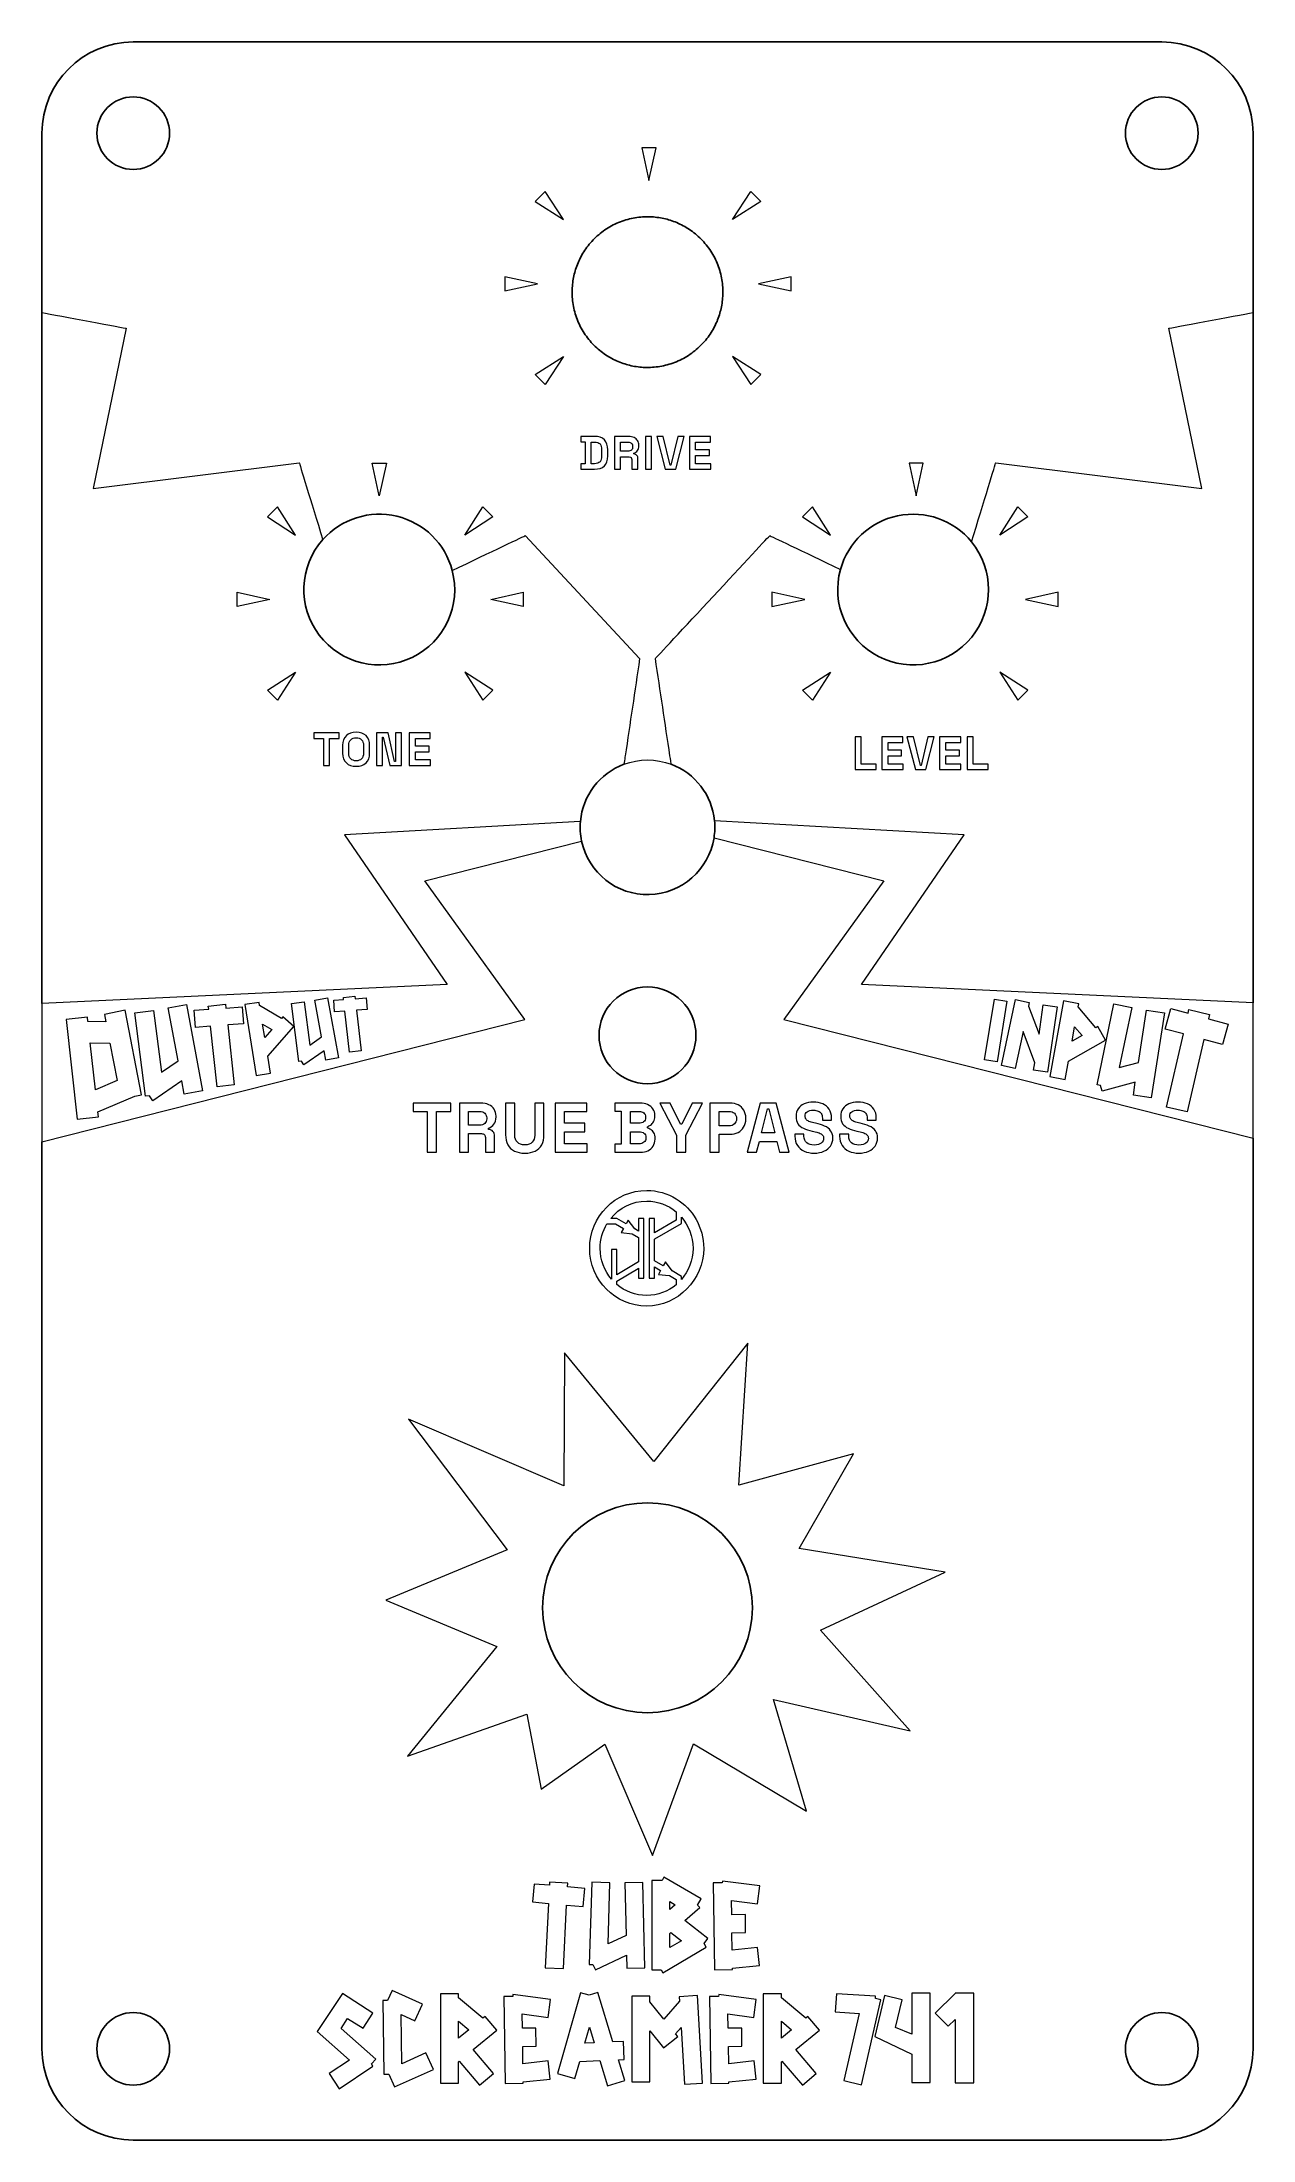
# Model space of a CAD drawing. Header units: millimetres. Extents: x 0 to 75, y 0 to 130.
import ezdxf

# ---------------------------------------------------------------- set-up
doc = ezdxf.new("R2010")
doc.units = ezdxf.units.MM
doc.layers.add('holes', color=12, linetype='Continuous', true_color=0xc80000)
doc.layers.add('laser marking', color=160, linetype='Continuous', true_color=0x002fff)
doc.layers.add('outline', color=7, linetype='Continuous')

msp = doc.modelspace()

# ---------------------------------------------------------------- linework, layer by layer
at = {"layer": 'holes'}
for centre, radius in [((5.65, 124.35, 39.6), 2.25), ((69.35, 124.35, 39.6), 2.25), ((37.5, 68.45, 39.6), 3), ((37.5, 32.98, 39.6), 6.5), ((5.65, 5.65, 39.6), 2.25), ((69.35, 5.65, 39.6), 2.25)]:
    msp.add_circle(centre, radius, dxfattribs=at)
for centre, radius, start, end in [((20.89, 96.07, 39.6), 4.67, 138.5046, 14.636), ((53.95, 96.07, 39.6), 4.67, 164.4698, 39.1825), ((37.5, 81.34, 39.6), 4.17, 110.5017, 175.0264), ((37.5, 81.34, 39.6), 4.17, 5.6227, 69.452), ((37.5, 81.34, 39.6), 4.17, 191.8165, 351.0507)]:
    msp.add_arc(centre, radius, start, end, dxfattribs=at)
msp.add_rational_spline([(42.01, 113.29, 39.6), (43.22, 117.8, 39.6), (38.71, 119.01, 39.6), (34.2, 120.22, 39.6), (32.99, 115.71, 39.6), (31.78, 111.2, 39.6), (36.29, 109.99, 39.6), (40.8, 108.78, 39.6), (42.01, 113.29, 39.6)], [1, 0.707106781187, 1, 0.707106781187, 1, 0.707106781187, 1, 0.707106781187, 1], degree=2, knots=[0, 0, 0, 7.332502, 7.332502, 14.665003, 14.665003, 21.997505, 21.997505, 29.330007, 29.330007, 29.330007], dxfattribs=at)
at = {"layer": 'laser marking'}
for p, q in [((69.35, 130, 39.6), (5.65, 130, 39.6)), ((0, 124.35, 39.6), (0, 113.23, 39.6)), ((75, 113.23, 39.6), (75, 124.35, 39.6))]:
    msp.add_line(p, q, dxfattribs=at)
at = {"layer": 'laser marking', "lineweight": 0}
for p, q in [((37.15, 123.45, 39.6), (37.59, 121.42, 39.6)), ((38.03, 123.45, 39.6), (37.15, 123.45, 39.6)), ((37.59, 121.42, 39.6), (38.03, 123.45, 39.6)), ((31.17, 120.73, 39.6), (30.55, 120.12, 39.6)), ((30.55, 120.12, 39.6), (32.29, 118.99, 39.6)), ((32.29, 118.99, 39.6), (31.17, 120.73, 39.6)), ((42.77, 118.99, 39.6), (43.89, 120.73, 39.6)), ((44.51, 120.12, 39.6), (42.77, 118.99, 39.6)), ((43.89, 120.73, 39.6), (44.51, 120.12, 39.6)), ((30.69, 115.01, 39.6), (28.67, 115.45, 39.6)), ((28.67, 115.45, 39.6), (28.67, 114.58, 39.6)), ((28.67, 114.58, 39.6), (30.69, 115.01, 39.6)), ((46.39, 115.45, 39.6), (44.37, 115.01, 39.6)), ((44.37, 115.01, 39.6), (46.39, 114.58, 39.6)), ((46.39, 114.58, 39.6), (46.39, 115.45, 39.6)), ((30.55, 109.39, 39.6), (32.29, 110.51, 39.6)), ((32.29, 110.51, 39.6), (31.17, 108.77, 39.6)), ((44.51, 109.39, 39.6), (42.77, 110.51, 39.6)), ((42.77, 110.51, 39.6), (43.89, 108.77, 39.6)), ((31.17, 108.77, 39.6), (30.55, 109.39, 39.6)), ((43.89, 108.77, 39.6), (44.51, 109.39, 39.6)), ((37.75, 105.56, 39.6), (37.37, 105.56, 39.6)), ((37.37, 105.56, 39.6), (37.37, 103.53, 39.6)), ((37.75, 103.53, 39.6), (37.75, 105.56, 39.6)), ((38.08, 105.56, 39.6), (38.6, 103.53, 39.6)), ((38.48, 105.56, 39.6), (38.08, 105.56, 39.6)), ((38.91, 103.77, 39.6), (38.48, 105.56, 39.6)), ((39.38, 105.56, 39.6), (38.95, 103.77, 39.6)), ((39.25, 103.53, 39.6), (39.77, 105.56, 39.6)), ((39.77, 105.56, 39.6), (39.38, 105.56, 39.6)), ((40.1, 105.56, 39.6), (40.1, 103.53, 39.6)), ((41.41, 105.56, 39.6), (40.1, 105.56, 39.6)), ((41.41, 105.21, 39.6), (41.41, 105.56, 39.6)), ((40.48, 105.21, 39.6), (41.41, 105.21, 39.6)), ((40.48, 104.72, 39.6), (40.48, 105.21, 39.6)), ((41.33, 104.72, 39.6), (40.48, 104.72, 39.6)), ((40.48, 104.38, 39.6), (41.33, 104.38, 39.6)), ((40.48, 103.87, 39.6), (40.48, 104.38, 39.6)), ((41.33, 104.38, 39.6), (41.33, 104.72, 39.6)), ((20.89, 101.87, 39.6), (20.45, 103.9, 39.6)), ((20.45, 103.9, 39.6), (21.33, 103.9, 39.6)), ((21.33, 103.9, 39.6), (20.89, 101.87, 39.6)), ((37.37, 103.53, 39.6), (37.75, 103.53, 39.6)), ((38.6, 103.53, 39.6), (39.25, 103.53, 39.6)), ((38.95, 103.77, 39.6), (38.91, 103.77, 39.6)), ((40.1, 103.53, 39.6), (41.42, 103.53, 39.6)), ((41.42, 103.87, 39.6), (40.48, 103.87, 39.6)), ((41.42, 103.53, 39.6), (41.42, 103.87, 39.6)), ((53.7, 103.9, 39.6), (54.14, 101.87, 39.6)), ((54.58, 103.9, 39.6), (53.7, 103.9, 39.6)), ((54.14, 101.87, 39.6), (54.58, 103.9, 39.6)), ((14.59, 101.19, 39.6), (13.97, 100.57, 39.6)), ((13.97, 100.57, 39.6), (15.71, 99.44, 39.6)), ((15.71, 99.44, 39.6), (14.59, 101.19, 39.6)), ((26.19, 99.44, 39.6), (27.31, 101.19, 39.6)), ((27.93, 100.57, 39.6), (26.19, 99.44, 39.6)), ((27.31, 101.19, 39.6), (27.93, 100.57, 39.6)), ((47.72, 101.19, 39.6), (47.1, 100.57, 39.6)), ((47.1, 100.57, 39.6), (48.84, 99.44, 39.6)), ((48.84, 99.44, 39.6), (47.72, 101.19, 39.6)), ((59.32, 99.44, 39.6), (60.44, 101.19, 39.6)), ((61.06, 100.57, 39.6), (59.32, 99.44, 39.6)), ((60.44, 101.19, 39.6), (61.06, 100.57, 39.6)), ((12.08, 95.9, 39.6), (14.11, 95.46, 39.6)), ((12.08, 95.03, 39.6), (12.08, 95.9, 39.6)), ((14.11, 95.46, 39.6), (12.08, 95.03, 39.6)), ((27.79, 95.46, 39.6), (29.81, 95.9, 39.6)), ((29.81, 95.03, 39.6), (27.79, 95.46, 39.6)), ((29.81, 95.9, 39.6), (29.81, 95.03, 39.6)), ((47.24, 95.46, 39.6), (45.21, 95.9, 39.6)), ((45.21, 95.9, 39.6), (45.21, 95.03, 39.6)), ((45.21, 95.03, 39.6), (47.24, 95.46, 39.6)), ((62.94, 95.9, 39.6), (60.92, 95.46, 39.6)), ((60.92, 95.46, 39.6), (62.94, 95.03, 39.6)), ((62.94, 95.03, 39.6), (62.94, 95.9, 39.6)), ((13.97, 89.84, 39.6), (15.71, 90.96, 39.6)), ((14.59, 89.22, 39.6), (13.97, 89.84, 39.6)), ((15.71, 90.96, 39.6), (14.59, 89.22, 39.6)), ((27.93, 89.84, 39.6), (26.19, 90.96, 39.6)), ((26.19, 90.96, 39.6), (27.31, 89.22, 39.6)), ((27.31, 89.22, 39.6), (27.93, 89.84, 39.6)), ((47.1, 89.84, 39.6), (48.84, 90.96, 39.6)), ((47.72, 89.22, 39.6), (47.1, 89.84, 39.6)), ((48.84, 90.96, 39.6), (47.72, 89.22, 39.6)), ((61.06, 89.84, 39.6), (59.32, 90.96, 39.6)), ((59.32, 90.96, 39.6), (60.44, 89.22, 39.6)), ((60.44, 89.22, 39.6), (61.06, 89.84, 39.6)), ((18.4, 87.19, 39.6), (16.83, 87.19, 39.6)), ((16.83, 87.19, 39.6), (16.83, 86.84, 39.6)), ((18.4, 86.84, 39.6), (18.4, 87.19, 39.6)), ((21.44, 87.19, 39.6), (20.71, 87.19, 39.6)), ((20.71, 87.19, 39.6), (20.71, 85.16, 39.6)), ((21.84, 85.42, 39.6), (21.44, 87.19, 39.6)), ((22.27, 87.19, 39.6), (21.9, 87.19, 39.6)), ((21.9, 87.19, 39.6), (21.9, 85.42, 39.6)), ((22.27, 85.16, 39.6), (22.27, 87.19, 39.6)), ((24.05, 87.19, 39.6), (22.74, 87.19, 39.6)), ((22.74, 87.19, 39.6), (22.74, 85.16, 39.6)), ((24.05, 86.84, 39.6), (24.05, 87.19, 39.6)), ((16.83, 86.84, 39.6), (17.43, 86.84, 39.6)), ((17.43, 86.84, 39.6), (17.43, 85.16, 39.6)), ((17.81, 86.84, 39.6), (18.4, 86.84, 39.6)), ((17.81, 85.16, 39.6), (17.81, 86.84, 39.6)), ((21.09, 86.93, 39.6), (21.14, 86.93, 39.6)), ((21.09, 85.16, 39.6), (21.09, 86.93, 39.6)), ((21.14, 86.93, 39.6), (21.55, 85.16, 39.6)), ((23.13, 86.84, 39.6), (24.05, 86.84, 39.6)), ((23.13, 86.36, 39.6), (23.13, 86.84, 39.6)), ((23.97, 86.36, 39.6), (23.13, 86.36, 39.6)), ((23.13, 86.01, 39.6), (23.97, 86.01, 39.6)), ((23.13, 85.51, 39.6), (23.13, 86.01, 39.6)), ((23.97, 86.01, 39.6), (23.97, 86.36, 39.6)), ((50.36, 86.95, 39.6), (50.36, 84.92, 39.6)), ((50.74, 86.95, 39.6), (50.36, 86.95, 39.6)), ((50.74, 85.26, 39.6), (50.74, 86.95, 39.6)), ((52.02, 86.95, 39.6), (52.02, 84.92, 39.6)), ((53.32, 86.95, 39.6), (52.02, 86.95, 39.6)), ((52.4, 86.6, 39.6), (53.32, 86.6, 39.6)), ((52.4, 86.11, 39.6), (52.4, 86.6, 39.6)), ((53.24, 86.11, 39.6), (52.4, 86.11, 39.6)), ((53.24, 85.77, 39.6), (53.24, 86.11, 39.6)), ((53.32, 86.6, 39.6), (53.32, 86.95, 39.6)), ((53.57, 86.95, 39.6), (54.09, 84.92, 39.6)), ((53.97, 86.95, 39.6), (53.57, 86.95, 39.6)), ((54.4, 85.16, 39.6), (53.97, 86.95, 39.6)), ((54.87, 86.95, 39.6), (54.44, 85.16, 39.6)), ((54.74, 84.92, 39.6), (55.26, 86.95, 39.6)), ((55.26, 86.95, 39.6), (54.87, 86.95, 39.6)), ((55.59, 86.95, 39.6), (55.59, 84.92, 39.6)), ((56.9, 86.95, 39.6), (55.59, 86.95, 39.6)), ((55.98, 86.6, 39.6), (56.9, 86.6, 39.6)), ((55.98, 86.11, 39.6), (55.98, 86.6, 39.6)), ((56.82, 86.11, 39.6), (55.98, 86.11, 39.6)), ((56.82, 85.77, 39.6), (56.82, 86.11, 39.6)), ((56.9, 86.6, 39.6), (56.9, 86.95, 39.6)), ((57.29, 86.95, 39.6), (57.29, 84.92, 39.6)), ((57.67, 86.95, 39.6), (57.29, 86.95, 39.6)), ((57.67, 85.26, 39.6), (57.67, 86.95, 39.6)), ((17.43, 85.16, 39.6), (17.81, 85.16, 39.6)), ((20.71, 85.16, 39.6), (21.09, 85.16, 39.6)), ((21.55, 85.16, 39.6), (22.27, 85.16, 39.6)), ((21.9, 85.42, 39.6), (21.84, 85.42, 39.6)), ((22.74, 85.16, 39.6), (24.07, 85.16, 39.6)), ((24.07, 85.51, 39.6), (23.13, 85.51, 39.6)), ((24.07, 85.16, 39.6), (24.07, 85.51, 39.6)), ((50.36, 84.92, 39.6), (51.67, 84.92, 39.6)), ((51.67, 85.26, 39.6), (50.74, 85.26, 39.6)), ((51.67, 84.92, 39.6), (51.67, 85.26, 39.6)), ((52.02, 84.92, 39.6), (53.34, 84.92, 39.6)), ((52.4, 85.77, 39.6), (53.24, 85.77, 39.6)), ((52.4, 85.26, 39.6), (52.4, 85.77, 39.6)), ((53.34, 85.26, 39.6), (52.4, 85.26, 39.6)), ((53.34, 84.92, 39.6), (53.34, 85.26, 39.6)), ((54.09, 84.92, 39.6), (54.74, 84.92, 39.6)), ((54.44, 85.16, 39.6), (54.4, 85.16, 39.6)), ((55.59, 84.92, 39.6), (56.91, 84.92, 39.6)), ((55.98, 85.77, 39.6), (56.82, 85.77, 39.6)), ((55.98, 85.26, 39.6), (55.98, 85.77, 39.6)), ((56.91, 85.26, 39.6), (55.98, 85.26, 39.6)), ((56.91, 84.92, 39.6), (56.91, 85.26, 39.6)), ((57.29, 84.92, 39.6), (58.6, 84.92, 39.6)), ((58.6, 85.26, 39.6), (57.67, 85.26, 39.6)), ((58.6, 84.92, 39.6), (58.6, 85.26, 39.6)), ((7.82, 70.15, 39.6), (8.96, 70.36, 39.6)), ((8.96, 70.36, 39.6), (9.94, 65.01, 39.6)), ((10.3, 70.25, 39.6), (11.36, 70.37, 39.6)), ((10.33, 70.07, 39.6), (10.3, 70.25, 39.6)), ((11.36, 70.37, 39.6), (11.38, 70.14, 39.6)), ((11.38, 70.14, 39.6), (12.4, 70.21, 39.6)), ((12.4, 70.21, 39.6), (12.48, 69.16, 39.6)), ((13.45, 70.49, 39.6), (12.56, 70.35, 39.6)), ((12.56, 70.35, 39.6), (13.26, 65.96, 39.6)), ((13.48, 70.3, 39.6), (13.45, 70.49, 39.6)), ((14.84, 69.5, 39.6), (13.48, 70.3, 39.6)), ((15.45, 70.43, 39.6), (16.24, 70.53, 39.6)), ((15.91, 66.82, 39.6), (15.45, 70.43, 39.6)), ((16.24, 70.53, 39.6), (16.59, 67.85, 39.6)), ((16.89, 70.63, 39.6), (17.68, 70.78, 39.6)), ((17.31, 68.35, 39.6), (16.89, 70.63, 39.6)), ((17.68, 70.78, 39.6), (18.36, 67.05, 39.6)), ((18.07, 70.62, 39.6), (18.68, 70.67, 39.6)), ((18.12, 69.91, 39.6), (18.07, 70.62, 39.6)), ((18.67, 70.79, 39.6), (19.38, 70.87, 39.6)), ((18.68, 70.67, 39.6), (18.67, 70.79, 39.6)), ((19.38, 70.87, 39.6), (19.4, 70.72, 39.6)), ((19.4, 70.72, 39.6), (20.08, 70.77, 39.6)), ((20.08, 70.77, 39.6), (20.14, 70.05, 39.6)), ((58.37, 66.93, 39.6), (58.98, 70.69, 39.6)), ((58.98, 70.69, 39.6), (59.76, 70.56, 39.6)), ((59.76, 70.56, 39.6), (59.15, 66.8, 39.6)), ((59.42, 66.57, 39.6), (60.3, 70.67, 39.6)), ((60.3, 70.67, 39.6), (61.14, 70.49, 39.6)), ((61.14, 70.49, 39.6), (61.1, 70.25, 39.6)), ((61.1, 70.25, 39.6), (61.75, 68.52, 39.6)), ((61.75, 68.52, 39.6), (62.01, 70.34, 39.6)), ((62.01, 70.34, 39.6), (62.87, 70.21, 39.6)), ((62.87, 70.21, 39.6), (62.27, 66.16, 39.6)), ((63.26, 70.58, 39.6), (62.42, 65.89, 39.6)), ((64.21, 70.41, 39.6), (63.26, 70.58, 39.6)), ((64.17, 70.21, 39.6), (64.21, 70.41, 39.6)), ((65.26, 68.92, 39.6), (64.17, 70.21, 39.6)), ((65.34, 65.39, 39.6), (66.39, 70.4, 39.6)), ((66.39, 70.4, 39.6), (67.49, 70.17, 39.6)), ((2.81, 69.57, 39.6), (1.5, 69.43, 39.6)), ((1.5, 69.43, 39.6), (2.18, 63.26, 39.6)), ((2.83, 69.31, 39.6), (2.81, 69.57, 39.6)), ((3.96, 69.29, 39.6), (2.83, 69.31, 39.6)), ((5.15, 70.01, 39.6), (3.87, 69.75, 39.6)), ((3.87, 69.75, 39.6), (3.96, 69.29, 39.6)), ((6.17, 64.76, 39.6), (5.15, 70.01, 39.6)), ((5.76, 69.85, 39.6), (6.9, 69.99, 39.6)), ((6.42, 64.68, 39.6), (5.76, 69.85, 39.6)), ((6.9, 69.99, 39.6), (7.4, 66.16, 39.6)), ((8.43, 66.87, 39.6), (7.82, 70.15, 39.6)), ((9.43, 70, 39.6), (10.33, 70.07, 39.6)), ((9.5, 68.94, 39.6), (9.43, 70, 39.6)), ((10.44, 69.01, 39.6), (9.5, 68.94, 39.6)), ((10.85, 65.26, 39.6), (10.44, 69.01, 39.6)), ((12.48, 69.16, 39.6), (11.5, 69.09, 39.6)), ((11.5, 69.09, 39.6), (11.91, 65.38, 39.6)), ((13.66, 69.15, 39.6), (14.23, 68.81, 39.6)), ((13.8, 68.32, 39.6), (13.66, 69.15, 39.6)), ((13.98, 67.16, 39.6), (15.6, 69, 39.6)), ((14.92, 69.6, 39.6), (14.84, 69.5, 39.6)), ((15.6, 69, 39.6), (14.92, 69.6, 39.6)), ((18.76, 69.95, 39.6), (18.12, 69.91, 39.6)), ((19.04, 67.41, 39.6), (18.76, 69.95, 39.6)), ((20.14, 70.05, 39.6), (19.48, 70.01, 39.6)), ((19.48, 70.01, 39.6), (19.76, 67.49, 39.6)), ((63.79, 68.08, 39.6), (63.95, 68.98, 39.6)), ((63.95, 68.98, 39.6), (64.41, 68.43, 39.6)), ((65.38, 68.99, 39.6), (65.26, 68.92, 39.6)), ((65.87, 68.15, 39.6), (65.38, 68.99, 39.6)), ((67.49, 70.17, 39.6), (66.71, 66.45, 39.6)), ((67.9, 66.77, 39.6), (68.4, 70.01, 39.6)), ((68.4, 70.01, 39.6), (69.52, 69.84, 39.6)), ((69.52, 69.84, 39.6), (68.7, 64.57, 39.6)), ((69.56, 68.84, 39.6), (69.9, 70.11, 39.6)), ((69.9, 70.11, 39.6), (70.98, 69.82, 39.6)), ((70.98, 69.82, 39.6), (71.03, 70.04, 39.6)), ((71.03, 70.04, 39.6), (72.31, 69.75, 39.6)), ((72.31, 69.75, 39.6), (72.24, 69.48, 39.6)), ((72.24, 69.48, 39.6), (73.46, 69.15, 39.6)), ((73.46, 69.15, 39.6), (73.12, 67.88, 39.6)), ((3.31, 65.07, 39.6), (2.98, 67.99, 39.6)), ((2.98, 67.99, 39.6), (4.21, 67.97, 39.6)), ((4.21, 67.97, 39.6), (4.66, 65.65, 39.6)), ((14.23, 68.81, 39.6), (13.8, 68.32, 39.6)), ((16.59, 67.85, 39.6), (17.31, 68.35, 39.6)), ((60.76, 68.68, 39.6), (60.27, 66.39, 39.6)), ((61.48, 66.75, 39.6), (60.76, 68.68, 39.6)), ((63.57, 66.85, 39.6), (65.87, 68.15, 39.6)), ((64.41, 68.43, 39.6), (63.79, 68.08, 39.6)), ((70.69, 68.54, 39.6), (69.56, 68.84, 39.6)), ((69.64, 63.99, 39.6), (70.69, 68.54, 39.6)), ((71.95, 68.2, 39.6), (70.93, 63.7, 39.6)), ((73.12, 67.88, 39.6), (71.95, 68.2, 39.6)), ((7.4, 66.16, 39.6), (8.43, 66.87, 39.6)), ((14.15, 66.1, 39.6), (13.98, 67.16, 39.6)), ((16.08, 66.84, 39.6), (15.91, 66.82, 39.6)), ((16.22, 66.63, 39.6), (16.08, 66.84, 39.6)), ((17.47, 67.48, 39.6), (16.22, 66.63, 39.6)), ((17.58, 66.91, 39.6), (17.47, 67.48, 39.6)), ((18.36, 67.05, 39.6), (17.58, 66.91, 39.6)), ((19.76, 67.49, 39.6), (19.04, 67.41, 39.6)), ((59.15, 66.8, 39.6), (58.37, 66.93, 39.6)), ((60.27, 66.39, 39.6), (59.42, 66.57, 39.6)), ((61.41, 66.29, 39.6), (61.48, 66.75, 39.6)), ((63.37, 65.72, 39.6), (63.57, 66.85, 39.6)), ((66.71, 66.45, 39.6), (67.9, 66.77, 39.6)), ((4.66, 65.65, 39.6), (3.31, 65.07, 39.6)), ((8.66, 65.63, 39.6), (6.87, 64.4, 39.6)), ((8.81, 64.81, 39.6), (8.66, 65.63, 39.6)), ((9.94, 65.01, 39.6), (8.81, 64.81, 39.6)), ((11.91, 65.38, 39.6), (10.85, 65.26, 39.6)), ((13.26, 65.96, 39.6), (14.15, 66.1, 39.6)), ((62.27, 66.16, 39.6), (61.41, 66.29, 39.6)), ((62.42, 65.89, 39.6), (63.37, 65.72, 39.6)), ((65.56, 65.34, 39.6), (65.34, 65.39, 39.6)), ((65.66, 64.99, 39.6), (65.56, 65.34, 39.6)), ((67.71, 65.55, 39.6), (65.66, 64.99, 39.6)), ((67.59, 64.74, 39.6), (67.71, 65.55, 39.6)), ((3.45, 63.7, 39.6), (5.75, 64.68, 39.6)), ((3.49, 63.4, 39.6), (3.45, 63.7, 39.6)), ((5.75, 64.68, 39.6), (6.17, 64.76, 39.6)), ((6.66, 64.71, 39.6), (6.42, 64.68, 39.6)), ((6.87, 64.4, 39.6), (6.66, 64.71, 39.6)), ((22.98, 64.25, 39.6), (22.98, 63.73, 39.6)), ((25.32, 64.25, 39.6), (22.98, 64.25, 39.6)), ((22.98, 63.73, 39.6), (23.86, 63.73, 39.6)), ((23.86, 63.73, 39.6), (23.86, 61.21, 39.6)), ((24.44, 61.21, 39.6), (24.44, 63.73, 39.6)), ((24.44, 63.73, 39.6), (25.32, 63.73, 39.6)), ((25.32, 63.73, 39.6), (25.32, 64.25, 39.6)), ((33.74, 64.25, 39.6), (31.78, 64.25, 39.6)), ((31.78, 64.25, 39.6), (31.78, 61.21, 39.6)), ((32.35, 63.01, 39.6), (32.35, 63.73, 39.6)), ((32.35, 63.73, 39.6), (33.74, 63.73, 39.6)), ((33.74, 63.73, 39.6), (33.74, 64.25, 39.6)), ((38.9, 64.25, 39.6), (38.26, 64.25, 39.6)), ((38.26, 64.25, 39.6), (39.3, 62.26, 39.6)), ((39.54, 62.95, 39.6), (38.9, 64.25, 39.6)), ((40.26, 64.25, 39.6), (39.62, 62.95, 39.6)), ((39.87, 62.26, 39.6), (40.91, 64.25, 39.6)), ((40.91, 64.25, 39.6), (40.26, 64.25, 39.6)), ((44.47, 64.25, 39.6), (43.67, 61.21, 39.6)), ((45.47, 64.25, 39.6), (44.47, 64.25, 39.6)), ((44.56, 62.41, 39.6), (44.93, 63.89, 39.6)), ((44.93, 63.89, 39.6), (45.01, 63.89, 39.6)), ((45.01, 63.89, 39.6), (45.38, 62.41, 39.6)), ((46.27, 61.21, 39.6), (45.47, 64.25, 39.6)), ((68.7, 64.57, 39.6), (67.59, 64.74, 39.6)), ((70.93, 63.7, 39.6), (69.64, 63.99, 39.6)), ((2.18, 63.26, 39.6), (3.49, 63.4, 39.6)), ((33.61, 63.01, 39.6), (32.35, 63.01, 39.6)), ((32.35, 61.73, 39.6), (32.35, 62.48, 39.6)), ((32.35, 62.48, 39.6), (33.61, 62.48, 39.6)), ((33.61, 62.48, 39.6), (33.61, 63.01, 39.6)), ((39.62, 62.95, 39.6), (39.54, 62.95, 39.6)), ((45.38, 62.41, 39.6), (44.56, 62.41, 39.6)), ((23.86, 61.21, 39.6), (24.44, 61.21, 39.6)), ((31.78, 61.21, 39.6), (33.76, 61.21, 39.6)), ((33.76, 61.73, 39.6), (32.35, 61.73, 39.6)), ((33.76, 61.21, 39.6), (33.76, 61.73, 39.6)), ((39.3, 62.26, 39.6), (39.3, 61.21, 39.6)), ((39.3, 61.21, 39.6), (39.87, 61.21, 39.6)), ((39.87, 61.21, 39.6), (39.87, 62.26, 39.6)), ((43.67, 61.21, 39.6), (44.26, 61.21, 39.6)), ((44.26, 61.21, 39.6), (44.43, 61.88, 39.6)), ((44.43, 61.88, 39.6), (45.52, 61.88, 39.6)), ((45.52, 61.88, 39.6), (45.68, 61.21, 39.6)), ((45.68, 61.21, 39.6), (46.27, 61.21, 39.6)), ((32.35, 48.77, 39.6), (32.32, 40.53, 39.6)), ((37.89, 42.05, 39.6), (32.35, 48.77, 39.6)), ((43.72, 49.38, 39.6), (37.89, 42.05, 39.6)), ((43.15, 40.57, 39.6), (43.72, 49.38, 39.6)), ((32.32, 40.53, 39.6), (22.7, 44.66, 39.6)), ((22.7, 44.66, 39.6), (28.8, 36.58, 39.6)), ((50.25, 42.51, 39.6), (43.15, 40.57, 39.6)), ((46.9, 36.65, 39.6), (50.25, 42.51, 39.6)), ((28.8, 36.58, 39.6), (21.3, 33.46, 39.6)), ((55.94, 35.19, 39.6), (46.9, 36.65, 39.6)), ((48.22, 31.6, 39.6), (55.94, 35.19, 39.6)), ((21.3, 33.46, 39.6), (28.16, 30.59, 39.6)), ((53.76, 25.36, 39.6), (48.22, 31.6, 39.6)), ((28.16, 30.59, 39.6), (22.64, 23.79, 39.6)), ((22.64, 23.79, 39.6), (30.03, 26.38, 39.6)), ((30.03, 26.38, 39.6), (30.92, 21.74, 39.6)), ((47.35, 20.37, 39.6), (45.3, 27.29, 39.6)), ((45.3, 27.29, 39.6), (53.76, 25.36, 39.6)), ((30.92, 21.74, 39.6), (34.86, 24.53, 39.6)), ((34.86, 24.53, 39.6), (37.8, 17.64, 39.6)), ((37.8, 17.64, 39.6), (40.34, 24.55, 39.6)), ((40.34, 24.55, 39.6), (47.35, 20.37, 39.6)), ((30.48, 15.86, 39.6), (30.38, 14.75, 39.6)), ((31.43, 15.79, 39.6), (30.48, 15.86, 39.6)), ((32.56, 15.92, 39.6), (31.43, 15.98, 39.6)), ((31.43, 15.98, 39.6), (31.43, 15.79, 39.6)), ((32.54, 15.68, 39.6), (32.56, 15.92, 39.6)), ((33.61, 15.59, 39.6), (32.54, 15.68, 39.6)), ((34.05, 15.97, 39.6), (33.89, 10.88, 39.6)), ((35.17, 15.93, 39.6), (34.05, 15.97, 39.6)), ((35.06, 12.16, 39.6), (35.17, 15.93, 39.6)), ((37.21, 15.96, 39.6), (36.09, 15.94, 39.6)), ((36.09, 15.94, 39.6), (36.17, 12.68, 39.6)), ((37.33, 10.66, 39.6), (37.21, 15.96, 39.6)), ((38.4, 16.09, 39.6), (37.77, 16.09, 39.6)), ((37.77, 16.09, 39.6), (37.77, 10.55, 39.6)), ((38.52, 16.29, 39.6), (38.4, 16.09, 39.6)), ((40.82, 14.94, 39.6), (38.52, 16.29, 39.6)), ((42.12, 15.94, 39.6), (41.56, 15.93, 39.6)), ((41.56, 15.93, 39.6), (41.64, 10.54, 39.6)), ((42.14, 16.05, 39.6), (42.12, 15.94, 39.6)), ((44.45, 15.75, 39.6), (42.14, 16.05, 39.6)), ((44.31, 14.64, 39.6), (44.45, 15.75, 39.6)), ((30.38, 14.75, 39.6), (31.37, 14.66, 39.6)), ((31.37, 14.66, 39.6), (31.17, 10.68, 39.6)), ((32.3, 10.62, 39.6), (32.49, 14.56, 39.6)), ((32.49, 14.56, 39.6), (33.52, 14.47, 39.6)), ((33.52, 14.47, 39.6), (33.61, 15.59, 39.6)), ((38.89, 14.77, 39.6), (39.22, 14.57, 39.6)), ((38.89, 14.28, 39.6), (38.89, 14.77, 39.6)), ((39.22, 14.57, 39.6), (38.89, 14.28, 39.6)), ((39.82, 13.6, 39.6), (40.74, 14.41, 39.6)), ((40.59, 14.56, 39.6), (40.82, 14.94, 39.6)), ((40.74, 14.41, 39.6), (40.59, 14.56, 39.6)), ((42.72, 13.96, 39.6), (42.7, 14.84, 39.6)), ((42.7, 14.84, 39.6), (44.31, 14.64, 39.6)), ((41.24, 12.48, 39.6), (39.82, 13.6, 39.6)), ((43.56, 13.97, 39.6), (42.72, 13.96, 39.6)), ((43.57, 12.85, 39.6), (43.56, 13.97, 39.6)), ((36.17, 12.68, 39.6), (35.06, 12.16, 39.6)), ((38.45, 10.35, 39.6), (41.13, 11.96, 39.6)), ((38.89, 12.79, 39.6), (38.95, 12.85, 39.6)), ((38.89, 11.93, 39.6), (38.89, 12.79, 39.6)), ((39.6, 12.35, 39.6), (38.89, 11.93, 39.6)), ((38.95, 12.85, 39.6), (39.6, 12.35, 39.6)), ((41, 12.17, 39.6), (41.24, 12.48, 39.6)), ((41.13, 11.96, 39.6), (41, 12.17, 39.6)), ((42.73, 12.84, 39.6), (43.57, 12.85, 39.6)), ((42.75, 11.77, 39.6), (42.73, 12.84, 39.6)), ((44.32, 11.94, 39.6), (42.75, 11.77, 39.6)), ((44.44, 10.82, 39.6), (44.32, 11.94, 39.6)), ((31.17, 10.68, 39.6), (32.3, 10.62, 39.6)), ((33.89, 10.88, 39.6), (34.12, 10.87, 39.6)), ((34.12, 10.87, 39.6), (34.28, 10.55, 39.6)), ((34.28, 10.55, 39.6), (36.19, 11.45, 39.6)), ((36.19, 11.45, 39.6), (36.21, 10.64, 39.6)), ((36.21, 10.64, 39.6), (37.33, 10.66, 39.6)), ((37.77, 10.55, 39.6), (38.34, 10.55, 39.6)), ((38.34, 10.55, 39.6), (38.45, 10.35, 39.6)), ((41.64, 10.54, 39.6), (42.77, 10.56, 39.6)), ((42.77, 10.64, 39.6), (44.44, 10.82, 39.6)), ((42.77, 10.56, 39.6), (42.77, 10.64, 39.6)), ((21.68, 9.26, 39.6), (21.4, 8.65, 39.6)), ((23.56, 8.41, 39.6), (21.68, 9.26, 39.6)), ((33.35, 9.13, 39.6), (31.92, 4.13, 39.6)), ((33.88, 8.97, 39.6), (33.35, 9.13, 39.6)), ((34.42, 9.14, 39.6), (33.88, 8.97, 39.6)), ((35.36, 6.08, 39.6), (34.42, 9.14, 39.6)), ((53.88, 9.11, 39.6), (53.88, 6.55, 39.6)), ((55, 9.11, 39.6), (53.88, 9.11, 39.6)), ((55, 3.56, 39.6), (55, 9.11, 39.6)), ((18.62, 9.07, 39.6), (17.04, 6.72, 39.6)), ((20.49, 7.87, 39.6), (18.62, 9.07, 39.6)), ((19.89, 6.93, 39.6), (20.49, 7.87, 39.6)), ((21.4, 8.65, 39.6), (21.1, 8.64, 39.6)), ((21.1, 8.64, 39.6), (21.18, 4.09, 39.6)), ((23.09, 7.39, 39.6), (23.56, 8.41, 39.6)), ((25.8, 9.06, 39.6), (24.68, 9.06, 39.6)), ((24.68, 9.06, 39.6), (24.68, 3.52, 39.6)), ((25.8, 8.82, 39.6), (25.8, 9.06, 39.6)), ((27.31, 7.56, 39.6), (25.8, 8.82, 39.6)), ((29.16, 8.9, 39.6), (28.6, 8.89, 39.6)), ((28.6, 8.89, 39.6), (28.68, 3.51, 39.6)), ((29.17, 9.01, 39.6), (29.16, 8.9, 39.6)), ((31.49, 8.71, 39.6), (29.17, 9.01, 39.6)), ((29.75, 6.93, 39.6), (29.74, 7.81, 39.6)), ((29.74, 7.81, 39.6), (31.34, 7.6, 39.6)), ((31.34, 7.6, 39.6), (31.49, 8.71, 39.6)), ((37.65, 8.91, 39.6), (36.53, 8.91, 39.6)), ((36.53, 8.91, 39.6), (36.53, 3.61, 39.6)), ((37.65, 8.57, 39.6), (37.65, 8.91, 39.6)), ((38.52, 7.48, 39.6), (37.65, 8.57, 39.6)), ((39.48, 8.61, 39.6), (38.52, 7.48, 39.6)), ((40.59, 8.95, 39.6), (39.47, 8.88, 39.6)), ((39.47, 8.88, 39.6), (39.48, 8.61, 39.6)), ((40.9, 3.52, 39.6), (40.59, 8.95, 39.6)), ((41.9, 8.9, 39.6), (41.34, 8.89, 39.6)), ((41.34, 8.89, 39.6), (41.42, 3.51, 39.6)), ((41.92, 9.01, 39.6), (41.9, 8.9, 39.6)), ((44.23, 8.71, 39.6), (41.92, 9.01, 39.6)), ((42.5, 6.93, 39.6), (42.48, 7.81, 39.6)), ((42.48, 7.81, 39.6), (44.09, 7.6, 39.6)), ((44.09, 7.6, 39.6), (44.23, 8.71, 39.6)), ((45.79, 9.06, 39.6), (44.66, 9.06, 39.6)), ((44.66, 9.06, 39.6), (44.66, 3.52, 39.6)), ((45.79, 8.82, 39.6), (45.79, 9.06, 39.6)), ((47.3, 7.56, 39.6), (45.79, 8.82, 39.6)), ((49.2, 9.06, 39.6), (49.13, 7.94, 39.6)), ((49.13, 7.94, 39.6), (50.6, 7.85, 39.6)), ((51.63, 8.91, 39.6), (49.2, 9.06, 39.6)), ((50.6, 7.85, 39.6), (49.65, 3.68, 39.6)), ((50.75, 3.43, 39.6), (51.95, 8.69, 39.6)), ((52.18, 8.96, 39.6), (51.57, 6.42, 39.6)), ((51.62, 8.77, 39.6), (51.63, 8.91, 39.6)), ((51.95, 8.69, 39.6), (51.62, 8.77, 39.6)), ((53.27, 8.68, 39.6), (52.18, 8.96, 39.6)), ((52.86, 6.98, 39.6), (53.27, 8.68, 39.6)), ((56.55, 9.09, 39.6), (55.32, 7.87, 39.6)), ((55.32, 7.87, 39.6), (56.13, 7.05, 39.6)), ((56.55, 9.1, 39.6), (56.55, 9.09, 39.6)), ((57.71, 9.1, 39.6), (56.55, 9.1, 39.6)), ((57.71, 3.54, 39.6), (57.71, 9.1, 39.6)), ((17.04, 6.72, 39.6), (19.05, 4.95, 39.6)), ((18.52, 6.91, 39.6), (18.93, 7.54, 39.6)), ((20.67, 5.02, 39.6), (18.52, 6.91, 39.6)), ((18.93, 7.54, 39.6), (19.89, 6.93, 39.6)), ((22.29, 4.73, 39.6), (22.25, 7.78, 39.6)), ((22.25, 7.78, 39.6), (23.09, 7.39, 39.6)), ((25.8, 6.31, 39.6), (25.8, 7.37, 39.6)), ((25.8, 7.37, 39.6), (26.43, 6.83, 39.6)), ((26.43, 6.83, 39.6), (25.8, 6.31, 39.6)), ((26.7, 5.6, 39.6), (28.16, 6.8, 39.6)), ((27.44, 7.66, 39.6), (27.31, 7.56, 39.6)), ((28.16, 6.8, 39.6), (27.44, 7.66, 39.6)), ((30.59, 6.94, 39.6), (29.75, 6.93, 39.6)), ((30.61, 5.81, 39.6), (30.59, 6.94, 39.6)), ((33.62, 6.01, 39.6), (33.91, 6.99, 39.6)), ((33.91, 6.99, 39.6), (34.2, 6.03, 39.6)), ((37.65, 3.61, 39.6), (37.65, 6.77, 39.6)), ((37.65, 6.77, 39.6), (38.49, 5.72, 39.6)), ((39.24, 6.58, 39.6), (39.58, 6.98, 39.6)), ((39.37, 6.41, 39.6), (39.24, 6.58, 39.6)), ((39.58, 6.98, 39.6), (39.79, 3.46, 39.6)), ((43.34, 6.94, 39.6), (42.5, 6.93, 39.6)), ((43.35, 5.81, 39.6), (43.34, 6.94, 39.6)), ((45.79, 6.31, 39.6), (45.79, 7.37, 39.6)), ((45.79, 7.37, 39.6), (46.42, 6.83, 39.6)), ((46.42, 6.83, 39.6), (45.79, 6.31, 39.6)), ((46.68, 5.6, 39.6), (48.15, 6.8, 39.6)), ((47.43, 7.66, 39.6), (47.3, 7.56, 39.6)), ((48.15, 6.8, 39.6), (47.43, 7.66, 39.6)), ((53.88, 6.55, 39.6), (52.86, 6.98, 39.6)), ((56.13, 7.05, 39.6), (56.55, 7.46, 39.6)), ((56.55, 7.46, 39.6), (56.55, 3.54, 39.6)), ((23.78, 5.4, 39.6), (22.29, 4.73, 39.6)), ((24.24, 4.38, 39.6), (23.78, 5.4, 39.6)), ((27.96, 4.12, 39.6), (26.7, 5.6, 39.6)), ((29.77, 5.8, 39.6), (30.61, 5.81, 39.6)), ((29.78, 4.73, 39.6), (29.77, 5.8, 39.6)), ((34.2, 6.03, 39.6), (33.62, 6.01, 39.6)), ((36.01, 6.1, 39.6), (35.36, 6.08, 39.6)), ((36.05, 4.98, 39.6), (36.01, 6.1, 39.6)), ((38.49, 5.72, 39.6), (39.37, 6.41, 39.6)), ((42.51, 5.8, 39.6), (43.35, 5.81, 39.6)), ((42.53, 4.73, 39.6), (42.51, 5.8, 39.6)), ((47.94, 4.12, 39.6), (46.68, 5.6, 39.6)), ((51.57, 6.42, 39.6), (53.88, 5.33, 39.6)), ((53.88, 5.33, 39.6), (53.88, 3.56, 39.6)), ((19.05, 4.95, 39.6), (17.78, 4.12, 39.6)), ((17.78, 4.12, 39.6), (18.41, 3.18, 39.6)), ((18.41, 3.18, 39.6), (20.5, 4.57, 39.6)), ((20.4, 4.72, 39.6), (20.67, 5.02, 39.6)), ((20.5, 4.57, 39.6), (20.4, 4.72, 39.6)), ((21.18, 4.09, 39.6), (21.48, 4.09, 39.6)), ((21.48, 4.09, 39.6), (21.84, 3.29, 39.6)), ((21.84, 3.29, 39.6), (24.24, 4.38, 39.6)), ((25.8, 4.85, 39.6), (25.83, 4.88, 39.6)), ((25.8, 3.52, 39.6), (25.8, 4.85, 39.6)), ((25.83, 4.88, 39.6), (27.1, 3.39, 39.6)), ((27.1, 3.39, 39.6), (27.96, 4.12, 39.6)), ((31.35, 4.9, 39.6), (29.78, 4.73, 39.6)), ((31.47, 3.78, 39.6), (31.35, 4.9, 39.6)), ((31.92, 4.13, 39.6), (33, 3.82, 39.6)), ((33, 3.82, 39.6), (33.3, 4.87, 39.6)), ((33.3, 4.87, 39.6), (34.54, 4.92, 39.6)), ((34.54, 4.92, 39.6), (35.02, 3.35, 39.6)), ((35.7, 4.97, 39.6), (36.05, 4.98, 39.6)), ((36.1, 3.68, 39.6), (35.7, 4.97, 39.6)), ((44.1, 4.9, 39.6), (42.53, 4.73, 39.6)), ((44.22, 3.78, 39.6), (44.1, 4.9, 39.6)), ((45.79, 4.85, 39.6), (45.82, 4.88, 39.6)), ((45.79, 3.52, 39.6), (45.79, 4.85, 39.6)), ((45.82, 4.88, 39.6), (47.09, 3.39, 39.6)), ((47.09, 3.39, 39.6), (47.94, 4.12, 39.6)), ((24.68, 3.52, 39.6), (25.8, 3.52, 39.6)), ((28.68, 3.51, 39.6), (29.8, 3.52, 39.6)), ((29.8, 3.6, 39.6), (31.47, 3.78, 39.6)), ((29.8, 3.52, 39.6), (29.8, 3.6, 39.6)), ((35.02, 3.35, 39.6), (36.1, 3.68, 39.6)), ((36.53, 3.61, 39.6), (37.65, 3.61, 39.6)), ((39.79, 3.46, 39.6), (40.9, 3.52, 39.6)), ((41.42, 3.51, 39.6), (42.54, 3.52, 39.6)), ((42.54, 3.6, 39.6), (44.22, 3.78, 39.6)), ((42.54, 3.52, 39.6), (42.54, 3.6, 39.6)), ((44.66, 3.52, 39.6), (45.79, 3.52, 39.6)), ((49.65, 3.68, 39.6), (50.75, 3.43, 39.6)), ((53.88, 3.56, 39.6), (55, 3.56, 39.6)), ((56.55, 3.54, 39.6), (57.71, 3.54, 39.6))]:
    msp.add_line(p, q, dxfattribs=at)
for points in [[(33.34, 81.7), (18.74, 80.88), (25.1, 71.6), (0, 70.43), (0, 61.86), (29.91, 69.43), (23.71, 78.03), (33.41, 80.49)], [(41.62, 80.69), (52.14, 78.03), (45.94, 69.43), (75, 62.08), (75, 70.47), (50.75, 71.6), (57.12, 80.88), (41.65, 81.75)]]:
    msp.add_lwpolyline(points, dxfattribs=at)
at = {"layer": 'laser marking'}
for centre, radius, start, end in [((69.35, 124.35, 39.6), 5.65, 0, 89.9997), ((5.65, 124.35, 39.6), 5.65, 90, 179.9997), ((20.89, 96.07, 39.6), 4.67, 14.636, 138.5046), ((53.95, 96.07, 39.6), 4.67, 39.1825, 164.4698), ((37.5, 81.34, 39.6), 4.17, 175.0264, 191.8165), ((37.5, 81.34, 39.6), 4.17, 351.0507, 5.6227)]:
    msp.add_arc(centre, radius, start, end, dxfattribs=at)
at = {"layer": 'laser marking', "lineweight": 0, "extrusion": (0, 0, -1)}
msp.add_arc((-37.5, 81.34, -39.6), 4.17, 69.4983, 110.548, dxfattribs=at)
at = {"layer": 'laser marking', "lineweight": 0}
for points in [[(0, 113.23, 39.6), (0.98, 113.05, 39.6), (5.22, 112.26, 39.6), (5.22, 112.26, 39.6)], [(69.78, 112.26, 39.6), (69.78, 112.26, 39.6), (74.02, 113.05, 39.6), (75, 113.23, 39.6)], [(5.22, 112.26, 39.6), (5.22, 112.26, 39.6), (3.18, 102.34, 39.6), (3.18, 102.34, 39.6)], [(71.82, 102.34, 39.6), (71.82, 102.34, 39.6), (69.78, 112.26, 39.6), (69.78, 112.26, 39.6)], [(33.37, 105.56, 39.6), (33.37, 105.56, 39.6), (33.37, 105.22, 39.6), (33.37, 105.22, 39.6)], [(34.21, 105.56, 39.6), (34.21, 105.56, 39.6), (33.37, 105.56, 39.6), (33.37, 105.56, 39.6)], [(34.83, 105.35, 39.6), (34.69, 105.49, 39.6), (34.48, 105.56, 39.6), (34.21, 105.56, 39.6)], [(35.04, 104.73, 39.6), (35.04, 105, 39.6), (34.97, 105.21, 39.6), (34.83, 105.35, 39.6)], [(35.45, 105.56, 39.6), (35.45, 105.56, 39.6), (35.45, 103.53, 39.6), (35.45, 103.53, 39.6)], [(36.33, 105.56, 39.6), (36.33, 105.56, 39.6), (35.45, 105.56, 39.6), (35.45, 105.56, 39.6)], [(36.67, 105.49, 39.6), (36.57, 105.53, 39.6), (36.46, 105.56, 39.6), (36.33, 105.56, 39.6)], [(36.89, 105.3, 39.6), (36.84, 105.38, 39.6), (36.76, 105.44, 39.6), (36.67, 105.49, 39.6)], [(33.37, 105.22, 39.6), (33.37, 105.22, 39.6), (33.64, 105.22, 39.6), (33.64, 105.22, 39.6)], [(33.64, 105.22, 39.6), (33.64, 105.22, 39.6), (33.64, 103.86, 39.6), (33.64, 103.86, 39.6)], [(34.02, 105.21, 39.6), (34.02, 105.21, 39.6), (34.22, 105.21, 39.6), (34.22, 105.21, 39.6)], [(34.02, 103.87, 39.6), (34.02, 103.87, 39.6), (34.02, 105.21, 39.6), (34.02, 105.21, 39.6)], [(34.66, 104.34, 39.6), (34.66, 104.19, 39.6), (34.63, 104.08, 39.6), (34.56, 103.99, 39.6)], [(34.66, 104.74, 39.6), (34.66, 104.74, 39.6), (34.66, 104.34, 39.6), (34.66, 104.34, 39.6)], [(35.04, 104.35, 39.6), (35.04, 104.35, 39.6), (35.04, 104.73, 39.6), (35.04, 104.73, 39.6)], [(35.83, 105.21, 39.6), (35.83, 105.21, 39.6), (36.29, 105.21, 39.6), (36.29, 105.21, 39.6)], [(35.83, 104.64, 39.6), (35.83, 104.64, 39.6), (35.83, 105.21, 39.6), (35.83, 105.21, 39.6)], [(36.29, 104.64, 39.6), (36.29, 104.64, 39.6), (35.83, 104.64, 39.6), (35.83, 104.64, 39.6)], [(35.83, 104.29, 39.6), (35.83, 104.29, 39.6), (36.37, 104.29, 39.6), (36.37, 104.29, 39.6)], [(35.83, 103.53, 39.6), (35.83, 103.53, 39.6), (35.83, 104.29, 39.6), (35.83, 104.29, 39.6)], [(36.29, 105.21, 39.6), (36.39, 105.21, 39.6), (36.46, 105.18, 39.6), (36.51, 105.13, 39.6)], [(36.51, 105.13, 39.6), (36.56, 105.08, 39.6), (36.58, 105.02, 39.6), (36.58, 104.94, 39.6)], [(36.52, 104.13, 39.6), (36.52, 104.13, 39.6), (36.52, 103.53, 39.6), (36.52, 103.53, 39.6)], [(36.58, 104.94, 39.6), (36.58, 104.94, 39.6), (36.58, 104.91, 39.6), (36.58, 104.91, 39.6)], [(36.66, 104.52, 39.6), (36.75, 104.55, 39.6), (36.82, 104.61, 39.6), (36.88, 104.68, 39.6)], [(36.66, 104.47, 39.6), (36.66, 104.47, 39.6), (36.66, 104.52, 39.6), (36.66, 104.52, 39.6)], [(36.84, 104.38, 39.6), (36.8, 104.43, 39.6), (36.74, 104.46, 39.6), (36.66, 104.47, 39.6)], [(36.91, 104.19, 39.6), (36.91, 104.27, 39.6), (36.89, 104.33, 39.6), (36.84, 104.38, 39.6)], [(36.88, 104.68, 39.6), (36.94, 104.76, 39.6), (36.97, 104.86, 39.6), (36.97, 104.98, 39.6)], [(36.97, 105.01, 39.6), (36.97, 105.12, 39.6), (36.94, 105.22, 39.6), (36.89, 105.3, 39.6)], [(36.91, 103.53, 39.6), (36.91, 103.53, 39.6), (36.91, 104.19, 39.6), (36.91, 104.19, 39.6)], [(36.97, 104.98, 39.6), (36.97, 104.98, 39.6), (36.97, 105.01, 39.6), (36.97, 105.01, 39.6)], [(3.18, 102.34, 39.6), (3.18, 102.34, 39.6), (15.93, 103.92, 39.6), (15.93, 103.92, 39.6)], [(15.93, 103.92, 39.6), (15.93, 103.92, 39.6), (16.65, 101.56, 39.6), (17.39, 99.16, 39.6)], [(33.37, 103.86, 39.6), (33.37, 103.86, 39.6), (33.37, 103.53, 39.6), (33.37, 103.53, 39.6)], [(33.64, 103.86, 39.6), (33.64, 103.86, 39.6), (33.37, 103.86, 39.6), (33.37, 103.86, 39.6)], [(33.37, 103.53, 39.6), (33.37, 103.53, 39.6), (34.21, 103.53, 39.6), (34.21, 103.53, 39.6)], [(34.22, 103.87, 39.6), (34.22, 103.87, 39.6), (34.02, 103.87, 39.6), (34.02, 103.87, 39.6)], [(34.56, 103.99, 39.6), (34.48, 103.91, 39.6), (34.37, 103.87, 39.6), (34.22, 103.87, 39.6)], [(35.45, 103.53, 39.6), (35.45, 103.53, 39.6), (35.83, 103.53, 39.6), (35.83, 103.53, 39.6)], [(36.52, 103.53, 39.6), (36.52, 103.53, 39.6), (36.91, 103.53, 39.6), (36.91, 103.53, 39.6)], [(57.57, 99.02, 39.6), (58.32, 101.47, 39.6), (59.07, 103.92, 39.6), (59.07, 103.92, 39.6)], [(59.07, 103.92, 39.6), (59.07, 103.92, 39.6), (71.82, 102.34, 39.6), (71.82, 102.34, 39.6)], [(25.4, 97.25, 39.6), (27.79, 98.39, 39.6), (29.93, 99.41, 39.6), (29.93, 99.41, 39.6)], [(29.93, 99.41, 39.6), (29.93, 99.41, 39.6), (37.01, 91.79, 39.6), (37.01, 91.79, 39.6)], [(37.99, 91.8, 39.6), (38.09, 91.91, 39.6), (45.07, 99.41, 39.6), (45.07, 99.41, 39.6)], [(45.07, 99.41, 39.6), (45.07, 99.41, 39.6), (47.12, 98.43, 39.6), (49.45, 97.32, 39.6)], [(37.01, 91.79, 39.6), (36.72, 89.79, 39.6), (36.42, 87.78, 39.6), (36.12, 85.77, 39.6)], [(38.89, 85.77, 39.6), (38.59, 87.78, 39.6), (38.29, 89.79, 39.6), (37.99, 91.8, 39.6)], [(18.85, 87.02, 39.6), (18.7, 86.88, 39.6), (18.62, 86.68, 39.6), (18.62, 86.42, 39.6)], [(18.62, 86.42, 39.6), (18.62, 86.42, 39.6), (18.62, 85.93, 39.6), (18.62, 85.93, 39.6)], [(19, 85.92, 39.6), (19, 85.92, 39.6), (19, 86.43, 39.6), (19, 86.43, 39.6)], [(19.79, 86.76, 39.6), (19.87, 86.68, 39.6), (19.91, 86.57, 39.6), (19.91, 86.43, 39.6)], [(19.91, 85.92, 39.6), (19.91, 85.78, 39.6), (19.87, 85.67, 39.6), (19.79, 85.58, 39.6)], [(19.91, 86.43, 39.6), (19.91, 86.43, 39.6), (19.91, 85.92, 39.6), (19.91, 85.92, 39.6)], [(20.29, 86.42, 39.6), (20.29, 86.68, 39.6), (20.22, 86.88, 39.6), (20.07, 87.02, 39.6)], [(20.29, 85.93, 39.6), (20.29, 85.93, 39.6), (20.29, 86.42, 39.6), (20.29, 86.42, 39.6)], [(36.12, 85.77, 39.6), (36.1, 85.67, 39.6), (36.09, 85.56, 39.6), (36.04, 85.25, 39.6)], [(38.97, 85.25, 39.6), (38.92, 85.57, 39.6), (38.9, 85.67, 39.6), (38.89, 85.77, 39.6)], [(27.17, 64.25, 39.6), (27.17, 64.25, 39.6), (25.85, 64.25, 39.6), (25.85, 64.25, 39.6)], [(25.85, 64.25, 39.6), (25.85, 64.25, 39.6), (25.85, 61.21, 39.6), (25.85, 61.21, 39.6)], [(26.42, 62.88, 39.6), (26.42, 62.88, 39.6), (26.42, 63.73, 39.6), (26.42, 63.73, 39.6)], [(26.42, 63.73, 39.6), (26.42, 63.73, 39.6), (27.11, 63.73, 39.6), (27.11, 63.73, 39.6)], [(27.11, 63.73, 39.6), (27.25, 63.73, 39.6), (27.35, 63.69, 39.6), (27.43, 63.62, 39.6)], [(28.12, 63.44, 39.6), (28.12, 63.6, 39.6), (28.08, 63.75, 39.6), (28, 63.87, 39.6)], [(29.28, 64.25, 39.6), (29.28, 64.25, 39.6), (28.71, 64.25, 39.6), (28.71, 64.25, 39.6)], [(28.71, 64.25, 39.6), (28.71, 64.25, 39.6), (28.71, 62.28, 39.6), (28.71, 62.28, 39.6)], [(29.28, 62.26, 39.6), (29.28, 62.26, 39.6), (29.28, 64.25, 39.6), (29.28, 64.25, 39.6)], [(30.52, 64.25, 39.6), (30.52, 64.25, 39.6), (30.52, 62.26, 39.6), (30.52, 62.26, 39.6)], [(31.09, 64.25, 39.6), (31.09, 64.25, 39.6), (30.52, 64.25, 39.6), (30.52, 64.25, 39.6)], [(31.09, 62.28, 39.6), (31.09, 62.28, 39.6), (31.09, 64.25, 39.6), (31.09, 64.25, 39.6)], [(37.03, 64.25, 39.6), (37.03, 64.25, 39.6), (35.47, 64.25, 39.6), (35.47, 64.25, 39.6)], [(35.47, 64.25, 39.6), (35.47, 64.25, 39.6), (35.47, 63.75, 39.6), (35.47, 63.75, 39.6)], [(35.47, 63.75, 39.6), (35.47, 63.75, 39.6), (35.87, 63.75, 39.6), (35.87, 63.75, 39.6)], [(35.87, 63.75, 39.6), (35.87, 63.75, 39.6), (35.87, 61.71, 39.6), (35.87, 61.71, 39.6)], [(36.44, 63.73, 39.6), (36.44, 63.73, 39.6), (36.97, 63.73, 39.6), (36.97, 63.73, 39.6)], [(36.44, 63, 39.6), (36.44, 63, 39.6), (36.44, 63.73, 39.6), (36.44, 63.73, 39.6)], [(36.97, 63.73, 39.6), (37.09, 63.73, 39.6), (37.19, 63.7, 39.6), (37.27, 63.64, 39.6)], [(37.95, 63.48, 39.6), (37.95, 63.64, 39.6), (37.92, 63.78, 39.6), (37.84, 63.89, 39.6)], [(42.61, 64.25, 39.6), (42.61, 64.25, 39.6), (41.36, 64.25, 39.6), (41.36, 64.25, 39.6)], [(41.36, 64.25, 39.6), (41.36, 64.25, 39.6), (41.36, 61.21, 39.6), (41.36, 61.21, 39.6)], [(41.93, 62.84, 39.6), (41.93, 62.84, 39.6), (41.93, 63.73, 39.6), (41.93, 63.73, 39.6)], [(41.93, 63.73, 39.6), (41.93, 63.73, 39.6), (42.55, 63.73, 39.6), (42.55, 63.73, 39.6)], [(43.59, 63.32, 39.6), (43.59, 63.51, 39.6), (43.54, 63.67, 39.6), (43.46, 63.81, 39.6)], [(48.07, 63.76, 39.6), (48.16, 63.73, 39.6), (48.22, 63.67, 39.6), (48.26, 63.6, 39.6)], [(48.9, 63.32, 39.6), (48.9, 63.54, 39.6), (48.85, 63.73, 39.6), (48.75, 63.87, 39.6)], [(49.97, 64.2, 39.6), (49.81, 64.14, 39.6), (49.69, 64.03, 39.6), (49.6, 63.9, 39.6)], [(50.84, 63.76, 39.6), (50.93, 63.73, 39.6), (50.99, 63.67, 39.6), (51.03, 63.6, 39.6)], [(51.52, 63.87, 39.6), (51.43, 64.02, 39.6), (51.29, 64.13, 39.6), (51.12, 64.2, 39.6)], [(51.67, 63.32, 39.6), (51.67, 63.54, 39.6), (51.62, 63.73, 39.6), (51.52, 63.87, 39.6)], [(27.11, 62.88, 39.6), (27.11, 62.88, 39.6), (26.42, 62.88, 39.6), (26.42, 62.88, 39.6)], [(27.43, 63.62, 39.6), (27.5, 63.54, 39.6), (27.54, 63.45, 39.6), (27.54, 63.33, 39.6)], [(27.54, 63.33, 39.6), (27.54, 63.33, 39.6), (27.54, 63.28, 39.6), (27.54, 63.28, 39.6)], [(27.66, 62.7, 39.6), (27.79, 62.75, 39.6), (27.9, 62.83, 39.6), (27.99, 62.94, 39.6)], [(27.66, 62.62, 39.6), (27.66, 62.62, 39.6), (27.66, 62.7, 39.6), (27.66, 62.7, 39.6)], [(27.99, 62.94, 39.6), (28.07, 63.06, 39.6), (28.12, 63.2, 39.6), (28.12, 63.39, 39.6)], [(28.12, 63.39, 39.6), (28.12, 63.39, 39.6), (28.12, 63.44, 39.6), (28.12, 63.44, 39.6)], [(36.97, 63, 39.6), (36.97, 63, 39.6), (36.44, 63, 39.6), (36.44, 63, 39.6)], [(36.44, 61.73, 39.6), (36.44, 61.73, 39.6), (36.44, 62.48, 39.6), (36.44, 62.48, 39.6)], [(36.44, 62.48, 39.6), (36.44, 62.48, 39.6), (36.98, 62.48, 39.6), (36.98, 62.48, 39.6)], [(37.26, 63.09, 39.6), (37.19, 63.03, 39.6), (37.09, 63, 39.6), (36.97, 63, 39.6)], [(37.38, 63.34, 39.6), (37.38, 63.24, 39.6), (37.34, 63.15, 39.6), (37.26, 63.09, 39.6)], [(37.27, 63.64, 39.6), (37.34, 63.58, 39.6), (37.38, 63.5, 39.6), (37.38, 63.39, 39.6)], [(37.38, 63.39, 39.6), (37.38, 63.39, 39.6), (37.38, 63.34, 39.6), (37.38, 63.34, 39.6)], [(37.49, 62.71, 39.6), (37.49, 62.71, 39.6), (37.49, 62.79, 39.6), (37.49, 62.79, 39.6)], [(37.97, 62.06, 39.6), (37.97, 62.2, 39.6), (37.94, 62.32, 39.6), (37.89, 62.41, 39.6)], [(37.95, 63.44, 39.6), (37.95, 63.44, 39.6), (37.95, 63.48, 39.6), (37.95, 63.48, 39.6)], [(42.55, 62.84, 39.6), (42.55, 62.84, 39.6), (41.93, 62.84, 39.6), (41.93, 62.84, 39.6)], [(43.01, 63.31, 39.6), (43.01, 63.31, 39.6), (43.01, 63.27, 39.6), (43.01, 63.27, 39.6)], [(43.59, 63.26, 39.6), (43.59, 63.26, 39.6), (43.59, 63.32, 39.6), (43.59, 63.32, 39.6)], [(47.5, 63.12, 39.6), (47.42, 63.16, 39.6), (47.36, 63.2, 39.6), (47.32, 63.25, 39.6)], [(47.8, 63.03, 39.6), (47.68, 63.06, 39.6), (47.58, 63.09, 39.6), (47.5, 63.12, 39.6)], [(47.7, 62.52, 39.6), (47.7, 62.52, 39.6), (47.8, 62.5, 39.6), (47.8, 62.5, 39.6)], [(47.9, 63.01, 39.6), (47.9, 63.01, 39.6), (47.8, 63.03, 39.6), (47.8, 63.03, 39.6)], [(47.8, 62.5, 39.6), (47.93, 62.47, 39.6), (48.04, 62.43, 39.6), (48.13, 62.4, 39.6)], [(48.26, 63.6, 39.6), (48.31, 63.53, 39.6), (48.33, 63.44, 39.6), (48.33, 63.32, 39.6)], [(48.33, 63.32, 39.6), (48.33, 63.32, 39.6), (48.33, 63.19, 39.6), (48.33, 63.19, 39.6)], [(48.33, 63.19, 39.6), (48.33, 63.19, 39.6), (48.9, 63.19, 39.6), (48.9, 63.19, 39.6)], [(48.9, 63.19, 39.6), (48.9, 63.19, 39.6), (48.9, 63.32, 39.6), (48.9, 63.32, 39.6)], [(49.58, 62.97, 39.6), (49.67, 62.86, 39.6), (49.78, 62.76, 39.6), (49.93, 62.69, 39.6)], [(49.93, 62.69, 39.6), (50.08, 62.62, 39.6), (50.26, 62.56, 39.6), (50.47, 62.52, 39.6)], [(50.47, 62.52, 39.6), (50.47, 62.52, 39.6), (50.57, 62.5, 39.6), (50.57, 62.5, 39.6)], [(50.67, 63.01, 39.6), (50.67, 63.01, 39.6), (50.57, 63.03, 39.6), (50.57, 63.03, 39.6)], [(50.57, 62.5, 39.6), (50.7, 62.47, 39.6), (50.81, 62.43, 39.6), (50.9, 62.4, 39.6)], [(51.03, 63.6, 39.6), (51.08, 63.53, 39.6), (51.1, 63.44, 39.6), (51.1, 63.32, 39.6)], [(51.1, 63.32, 39.6), (51.1, 63.32, 39.6), (51.1, 63.19, 39.6), (51.1, 63.19, 39.6)], [(51.1, 63.19, 39.6), (51.1, 63.19, 39.6), (51.67, 63.19, 39.6), (51.67, 63.19, 39.6)], [(51.67, 63.19, 39.6), (51.67, 63.19, 39.6), (51.67, 63.32, 39.6), (51.67, 63.32, 39.6)], [(25.85, 61.21, 39.6), (25.85, 61.21, 39.6), (26.42, 61.21, 39.6), (26.42, 61.21, 39.6)], [(26.42, 61.21, 39.6), (26.42, 61.21, 39.6), (26.42, 62.36, 39.6), (26.42, 62.36, 39.6)], [(26.42, 62.36, 39.6), (26.42, 62.36, 39.6), (27.22, 62.36, 39.6), (27.22, 62.36, 39.6)], [(27.46, 62.12, 39.6), (27.46, 62.12, 39.6), (27.46, 61.21, 39.6), (27.46, 61.21, 39.6)], [(27.46, 61.21, 39.6), (27.46, 61.21, 39.6), (28.03, 61.21, 39.6), (28.03, 61.21, 39.6)], [(28.03, 61.21, 39.6), (28.03, 61.21, 39.6), (28.03, 62.2, 39.6), (28.03, 62.2, 39.6)], [(29.44, 61.82, 39.6), (29.33, 61.93, 39.6), (29.28, 62.07, 39.6), (29.28, 62.26, 39.6)], [(30.52, 62.26, 39.6), (30.52, 62.07, 39.6), (30.46, 61.93, 39.6), (30.36, 61.82, 39.6)], [(35.87, 61.71, 39.6), (35.87, 61.71, 39.6), (35.47, 61.71, 39.6), (35.47, 61.71, 39.6)], [(35.47, 61.71, 39.6), (35.47, 61.71, 39.6), (35.47, 61.21, 39.6), (35.47, 61.21, 39.6)], [(35.47, 61.21, 39.6), (35.47, 61.21, 39.6), (37.05, 61.21, 39.6), (37.05, 61.21, 39.6)], [(36.98, 61.73, 39.6), (36.98, 61.73, 39.6), (36.44, 61.73, 39.6), (36.44, 61.73, 39.6)], [(37.4, 62.13, 39.6), (37.4, 62.13, 39.6), (37.4, 62.08, 39.6), (37.4, 62.08, 39.6)], [(37.97, 62.01, 39.6), (37.97, 62.01, 39.6), (37.97, 62.06, 39.6), (37.97, 62.06, 39.6)], [(41.36, 61.21, 39.6), (41.36, 61.21, 39.6), (41.93, 61.21, 39.6), (41.93, 61.21, 39.6)], [(41.93, 61.21, 39.6), (41.93, 61.21, 39.6), (41.93, 62.32, 39.6), (41.93, 62.32, 39.6)], [(41.93, 62.32, 39.6), (41.93, 62.32, 39.6), (42.61, 62.32, 39.6), (42.61, 62.32, 39.6)], [(47.19, 62.32, 39.6), (47.19, 62.32, 39.6), (46.63, 62.32, 39.6), (46.63, 62.32, 39.6)], [(46.63, 62.32, 39.6), (46.63, 62.32, 39.6), (46.63, 62.2, 39.6), (46.63, 62.2, 39.6)], [(47.19, 62.2, 39.6), (47.19, 62.2, 39.6), (47.19, 62.32, 39.6), (47.19, 62.32, 39.6)], [(48.13, 62.4, 39.6), (48.22, 62.37, 39.6), (48.29, 62.33, 39.6), (48.34, 62.27, 39.6)], [(49.96, 62.32, 39.6), (49.96, 62.32, 39.6), (49.4, 62.32, 39.6), (49.4, 62.32, 39.6)], [(49.4, 62.32, 39.6), (49.4, 62.32, 39.6), (49.4, 62.2, 39.6), (49.4, 62.2, 39.6)], [(49.96, 62.2, 39.6), (49.96, 62.2, 39.6), (49.96, 62.32, 39.6), (49.96, 62.32, 39.6)], [(50.9, 62.4, 39.6), (50.99, 62.37, 39.6), (51.06, 62.33, 39.6), (51.11, 62.27, 39.6)], [(39.27, 57.51, 39.6), (39.27, 57.51, 39.6), (39.27, 56.99, 39.6), (39.27, 56.99, 39.6)], [(34.99, 56.77, 39.6), (34.99, 56.77, 39.6), (35.51, 56.77, 39.6), (35.51, 56.77, 39.6)], [(35.6, 57.1, 39.6), (35.6, 57.1, 39.6), (35.22, 57.1, 39.6), (35.22, 57.1, 39.6)], [(35.51, 56.77, 39.6), (35.51, 56.77, 39.6), (36.01, 56.47, 39.6), (36.01, 56.47, 39.6)], [(36.17, 56.77, 39.6), (36.17, 56.77, 39.6), (35.6, 57.1, 39.6), (35.6, 57.1, 39.6)], [(36.01, 56.47, 39.6), (36.01, 56.47, 39.6), (35.87, 56.23, 39.6), (35.87, 56.23, 39.6)], [(35.87, 56.23, 39.6), (35.87, 56.23, 39.6), (36.56, 56.15, 39.6), (36.56, 56.15, 39.6)], [(36.31, 57, 39.6), (36.31, 57, 39.6), (36.17, 56.77, 39.6), (36.17, 56.77, 39.6)], [(36.71, 56.45, 39.6), (36.71, 56.45, 39.6), (36.31, 57, 39.6), (36.31, 57, 39.6)], [(36.56, 56.15, 39.6), (36.56, 56.15, 39.6), (36.95, 55.92, 39.6), (36.95, 55.92, 39.6)], [(36.95, 56.31, 39.6), (36.95, 56.31, 39.6), (36.71, 56.45, 39.6), (36.71, 56.45, 39.6)], [(37.28, 57.1, 39.6), (37.28, 57.1, 39.6), (36.95, 57.1, 39.6), (36.95, 57.1, 39.6)], [(36.95, 57.1, 39.6), (36.95, 57.1, 39.6), (36.95, 56.31, 39.6), (36.95, 56.31, 39.6)], [(36.95, 55.92, 39.6), (36.95, 55.92, 39.6), (36.95, 54.41, 39.6), (36.95, 54.41, 39.6)], [(37.28, 53.41, 39.6), (37.28, 53.41, 39.6), (37.28, 57.1, 39.6), (37.28, 57.1, 39.6)], [(37.94, 57.1, 39.6), (37.94, 57.1, 39.6), (37.61, 57.1, 39.6), (37.61, 57.1, 39.6)], [(37.61, 57.1, 39.6), (37.61, 57.1, 39.6), (37.61, 53.41, 39.6), (37.61, 53.41, 39.6)], [(37.94, 56.21, 39.6), (37.94, 56.21, 39.6), (37.94, 57.1, 39.6), (37.94, 57.1, 39.6)], [(39.27, 56.99, 39.6), (39.27, 56.99, 39.6), (37.94, 56.21, 39.6), (37.94, 56.21, 39.6)], [(37.96, 55.83, 39.6), (37.96, 55.83, 39.6), (39.6, 56.8, 39.6), (39.6, 56.8, 39.6)], [(39.27, 56.99, 39.6), (39.27, 56.99, 39.6), (39.27, 56.99, 39.6), (39.27, 56.99, 39.6)], [(39.6, 56.8, 39.6), (39.6, 56.8, 39.6), (39.6, 57.19, 39.6), (39.6, 57.19, 39.6)], [(39.6, 56.8, 39.6), (39.6, 56.8, 39.6), (39.6, 56.8, 39.6), (39.6, 56.8, 39.6)], [(35.27, 55.17, 39.6), (35.27, 55.17, 39.6), (35.27, 53.35, 39.6), (35.27, 53.35, 39.6)], [(35.6, 55.17, 39.6), (35.6, 55.17, 39.6), (35.27, 55.17, 39.6), (35.27, 55.17, 39.6)], [(35.6, 53.61, 39.6), (35.6, 53.61, 39.6), (35.6, 55.17, 39.6), (35.6, 55.17, 39.6)], [(37.94, 55.82, 39.6), (37.94, 55.82, 39.6), (37.96, 55.83, 39.6), (37.96, 55.83, 39.6)], [(37.94, 54.48, 39.6), (37.94, 54.48, 39.6), (37.94, 55.82, 39.6), (37.94, 55.82, 39.6)], [(36.95, 54.41, 39.6), (36.95, 54.41, 39.6), (35.6, 53.61, 39.6), (35.6, 53.61, 39.6)], [(35.6, 53.22, 39.6), (35.6, 53.22, 39.6), (36.93, 54.01, 39.6), (36.93, 54.01, 39.6)], [(36.93, 54.01, 39.6), (36.93, 54.01, 39.6), (36.95, 54.02, 39.6), (36.95, 54.02, 39.6)], [(36.95, 54.02, 39.6), (36.95, 54.02, 39.6), (36.95, 53.41, 39.6), (36.95, 53.41, 39.6)], [(36.95, 53.41, 39.6), (36.95, 53.41, 39.6), (37.28, 53.41, 39.6), (37.28, 53.41, 39.6)], [(37.61, 53.41, 39.6), (37.61, 53.41, 39.6), (37.94, 53.41, 39.6), (37.94, 53.41, 39.6)], [(38.48, 54.17, 39.6), (38.48, 54.17, 39.6), (37.94, 54.48, 39.6), (37.94, 54.48, 39.6)], [(37.94, 53.41, 39.6), (37.94, 53.41, 39.6), (37.94, 54.1, 39.6), (37.94, 54.1, 39.6)], [(37.94, 54.1, 39.6), (37.94, 54.1, 39.6), (38.31, 53.88, 39.6), (38.31, 53.88, 39.6)], [(38.31, 53.88, 39.6), (38.31, 53.88, 39.6), (38.18, 53.64, 39.6), (38.18, 53.64, 39.6)], [(38.18, 53.64, 39.6), (38.18, 53.64, 39.6), (38.85, 53.56, 39.6), (38.85, 53.56, 39.6)], [(38.62, 54.41, 39.6), (38.62, 54.41, 39.6), (38.48, 54.17, 39.6), (38.48, 54.17, 39.6)], [(39.03, 53.85, 39.6), (39.03, 53.85, 39.6), (38.62, 54.41, 39.6), (38.62, 54.41, 39.6)], [(38.85, 53.56, 39.6), (38.85, 53.56, 39.6), (38.85, 53.56, 39.6), (38.85, 53.56, 39.6)], [(38.85, 53.56, 39.6), (38.85, 53.56, 39.6), (38.85, 53.56, 39.6), (38.85, 53.56, 39.6)], [(38.85, 53.56, 39.6), (38.85, 53.56, 39.6), (38.86, 53.56, 39.6), (38.86, 53.56, 39.6)], [(38.86, 53.56, 39.6), (38.86, 53.56, 39.6), (39.27, 53.32, 39.6), (39.27, 53.32, 39.6)], [(39.6, 53.51, 39.6), (39.6, 53.51, 39.6), (39.03, 53.85, 39.6), (39.03, 53.85, 39.6)], [(39.03, 53.85, 39.6), (39.03, 53.85, 39.6), (39.03, 53.85, 39.6), (39.03, 53.85, 39.6)], [(39.27, 53.32, 39.6), (39.27, 53.32, 39.6), (39.27, 53.32, 39.6), (39.27, 53.32, 39.6)], [(39.27, 53.32, 39.6), (39.27, 53.32, 39.6), (39.27, 53, 39.6), (39.27, 53, 39.6)], [(39.6, 53.32, 39.6), (39.6, 53.32, 39.6), (39.6, 53.51, 39.6), (39.6, 53.51, 39.6)], [(39.6, 53.51, 39.6), (39.6, 53.51, 39.6), (39.6, 53.51, 39.6), (39.6, 53.51, 39.6)], [(35.6, 53.02, 39.6), (35.6, 53.02, 39.6), (35.6, 53.22, 39.6), (35.6, 53.22, 39.6)]]:
    msp.add_open_spline(points, degree=3, dxfattribs=at)
for points, knots in [([(34.21, 103.53, 39.6), (34.48, 103.53, 39.6), (34.69, 103.59, 39.6), (34.83, 103.73, 39.6), (34.97, 103.87, 39.6), (35.04, 104.08, 39.6), (35.04, 104.35, 39.6)], [8, 8, 8, 8, 9, 9, 9, 10, 10, 10, 10]), ([(34.22, 105.21, 39.6), (34.37, 105.21, 39.6), (34.48, 105.17, 39.6), (34.56, 105.09, 39.6), (34.63, 105.01, 39.6), (34.66, 104.89, 39.6), (34.66, 104.74, 39.6)], [5, 5, 5, 5, 6, 6, 6, 7, 7, 7, 7]), ([(36.58, 104.91, 39.6), (36.58, 104.83, 39.6), (36.56, 104.76, 39.6), (36.5, 104.71, 39.6), (36.45, 104.66, 39.6), (36.38, 104.64, 39.6), (36.29, 104.64, 39.6)], [0, 0, 0, 0, 1, 1, 1, 2, 2, 2, 2]), ([(36.37, 104.29, 39.6), (36.42, 104.29, 39.6), (36.46, 104.28, 39.6), (36.49, 104.25, 39.6), (36.51, 104.22, 39.6), (36.52, 104.18, 39.6), (36.52, 104.13, 39.6)], [10, 10, 10, 10, 11, 11, 11, 12, 12, 12, 12]), ([(20.07, 87.02, 39.6), (19.91, 87.16, 39.6), (19.71, 87.23, 39.6), (19.46, 87.23, 39.6), (19.2, 87.23, 39.6), (19, 87.16, 39.6), (18.85, 87.02, 39.6)], [0, 0, 0, 0, 1, 1, 1, 2, 2, 2, 2]), ([(18.62, 85.93, 39.6), (18.62, 85.67, 39.6), (18.7, 85.47, 39.6), (18.85, 85.33, 39.6), (19, 85.19, 39.6), (19.2, 85.12, 39.6), (19.46, 85.12, 39.6), (19.71, 85.12, 39.6), (19.91, 85.19, 39.6), (20.07, 85.33, 39.6), (20.22, 85.47, 39.6), (20.29, 85.67, 39.6), (20.29, 85.93, 39.6)], [4, 4, 4, 4, 5, 5, 5, 6, 6, 6, 7, 7, 7, 8, 8, 8, 8]), ([(19, 86.43, 39.6), (19, 86.57, 39.6), (19.04, 86.68, 39.6), (19.12, 86.76, 39.6), (19.2, 86.84, 39.6), (19.31, 86.89, 39.6), (19.46, 86.89, 39.6), (19.6, 86.89, 39.6), (19.71, 86.84, 39.6), (19.79, 86.76, 39.6)], [5, 5, 5, 5, 6, 6, 6, 7, 7, 7, 8, 8, 8, 8]), ([(19.79, 85.58, 39.6), (19.71, 85.5, 39.6), (19.6, 85.46, 39.6), (19.46, 85.46, 39.6), (19.31, 85.46, 39.6), (19.2, 85.5, 39.6), (19.12, 85.58, 39.6), (19.04, 85.67, 39.6), (19, 85.78, 39.6), (19, 85.92, 39.6)], [1, 1, 1, 1, 2, 2, 2, 3, 3, 3, 4, 4, 4, 4]), ([(28, 63.87, 39.6), (27.92, 63.99, 39.6), (27.81, 64.09, 39.6), (27.67, 64.15, 39.6), (27.53, 64.22, 39.6), (27.36, 64.25, 39.6), (27.17, 64.25, 39.6)], [3, 3, 3, 3, 4, 4, 4, 5, 5, 5, 5]), ([(37.84, 63.89, 39.6), (37.76, 64.01, 39.6), (37.65, 64.1, 39.6), (37.51, 64.16, 39.6), (37.38, 64.22, 39.6), (37.22, 64.25, 39.6), (37.03, 64.25, 39.6)], [8, 8, 8, 8, 9, 9, 9, 10, 10, 10, 10]), ([(42.55, 63.73, 39.6), (42.69, 63.73, 39.6), (42.8, 63.69, 39.6), (42.88, 63.62, 39.6), (42.97, 63.54, 39.6), (43.01, 63.44, 39.6), (43.01, 63.31, 39.6)], [5, 5, 5, 5, 6, 6, 6, 7, 7, 7, 7]), ([(43.46, 63.81, 39.6), (43.38, 63.95, 39.6), (43.26, 64.06, 39.6), (43.11, 64.14, 39.6), (42.97, 64.21, 39.6), (42.8, 64.25, 39.6), (42.61, 64.25, 39.6)], [0, 0, 0, 0, 1, 1, 1, 2, 2, 2, 2]), ([(47.2, 64.2, 39.6), (47.04, 64.14, 39.6), (46.92, 64.03, 39.6), (46.83, 63.9, 39.6), (46.74, 63.77, 39.6), (46.7, 63.61, 39.6), (46.7, 63.43, 39.6), (46.7, 63.24, 39.6), (46.74, 63.09, 39.6), (46.81, 62.97, 39.6)], [18, 18, 18, 18, 19, 19, 19, 20, 20, 20, 21, 21, 21, 21]), ([(48.75, 63.87, 39.6), (48.66, 64.02, 39.6), (48.52, 64.13, 39.6), (48.35, 64.2, 39.6), (48.18, 64.28, 39.6), (47.99, 64.31, 39.6), (47.77, 64.31, 39.6), (47.55, 64.31, 39.6), (47.37, 64.28, 39.6), (47.2, 64.2, 39.6)], [15, 15, 15, 15, 16, 16, 16, 17, 17, 17, 18, 18, 18, 18]), ([(47.32, 63.25, 39.6), (47.28, 63.3, 39.6), (47.26, 63.37, 39.6), (47.26, 63.44, 39.6), (47.26, 63.56, 39.6), (47.3, 63.65, 39.6), (47.38, 63.71, 39.6), (47.47, 63.78, 39.6), (47.6, 63.81, 39.6), (47.77, 63.81, 39.6), (47.89, 63.81, 39.6), (47.99, 63.79, 39.6), (48.07, 63.76, 39.6)], [5, 5, 5, 5, 6, 6, 6, 7, 7, 7, 8, 8, 8, 9, 9, 9, 9]), ([(49.6, 63.9, 39.6), (49.51, 63.77, 39.6), (49.47, 63.61, 39.6), (49.47, 63.43, 39.6), (49.47, 63.24, 39.6), (49.51, 63.09, 39.6), (49.58, 62.97, 39.6)], [19, 19, 19, 19, 20, 20, 20, 21, 21, 21, 21]), ([(51.12, 64.2, 39.6), (50.95, 64.28, 39.6), (50.76, 64.31, 39.6), (50.54, 64.31, 39.6), (50.32, 64.31, 39.6), (50.13, 64.28, 39.6), (49.97, 64.2, 39.6)], [16, 16, 16, 16, 17, 17, 17, 18, 18, 18, 18]), ([(50.09, 63.25, 39.6), (50.05, 63.3, 39.6), (50.03, 63.37, 39.6), (50.03, 63.44, 39.6), (50.03, 63.56, 39.6), (50.07, 63.65, 39.6), (50.15, 63.71, 39.6)], [5, 5, 5, 5, 6, 6, 6, 7, 7, 7, 7]), ([(50.15, 63.71, 39.6), (50.24, 63.78, 39.6), (50.37, 63.81, 39.6), (50.54, 63.81, 39.6), (50.66, 63.81, 39.6), (50.76, 63.79, 39.6), (50.84, 63.76, 39.6)], [7, 7, 7, 7, 8, 8, 8, 9, 9, 9, 9]), ([(27.54, 63.28, 39.6), (27.54, 63.16, 39.6), (27.5, 63.06, 39.6), (27.42, 62.99, 39.6), (27.35, 62.91, 39.6), (27.24, 62.88, 39.6), (27.11, 62.88, 39.6)], [0, 0, 0, 0, 1, 1, 1, 2, 2, 2, 2]), ([(28.03, 62.2, 39.6), (28.03, 62.33, 39.6), (28, 62.42, 39.6), (27.93, 62.5, 39.6), (27.87, 62.57, 39.6), (27.78, 62.61, 39.6), (27.66, 62.62, 39.6)], [15, 15, 15, 15, 16, 16, 16, 17, 17, 17, 17]), ([(36.98, 62.48, 39.6), (37.11, 62.48, 39.6), (37.21, 62.45, 39.6), (37.28, 62.39, 39.6), (37.36, 62.33, 39.6), (37.4, 62.24, 39.6), (37.4, 62.13, 39.6)], [5, 5, 5, 5, 6, 6, 6, 7, 7, 7, 7]), ([(37.49, 62.79, 39.6), (37.55, 62.81, 39.6), (37.62, 62.85, 39.6), (37.69, 62.89, 39.6), (37.76, 62.94, 39.6), (37.82, 63.01, 39.6), (37.87, 63.09, 39.6), (37.93, 63.19, 39.6), (37.95, 63.3, 39.6), (37.95, 63.44, 39.6)], [3, 3, 3, 3, 4, 4, 4, 5, 5, 5, 6, 6, 6, 6]), ([(37.89, 62.41, 39.6), (37.84, 62.5, 39.6), (37.77, 62.57, 39.6), (37.7, 62.61, 39.6), (37.62, 62.66, 39.6), (37.55, 62.7, 39.6), (37.49, 62.71, 39.6)], [0, 0, 0, 0, 1, 1, 1, 2, 2, 2, 2]), ([(43.01, 63.27, 39.6), (43.01, 63.14, 39.6), (42.97, 63.03, 39.6), (42.88, 62.96, 39.6), (42.8, 62.88, 39.6), (42.69, 62.84, 39.6), (42.55, 62.84, 39.6)], [0, 0, 0, 0, 1, 1, 1, 2, 2, 2, 2]), ([(42.61, 62.32, 39.6), (42.8, 62.32, 39.6), (42.96, 62.36, 39.6), (43.11, 62.43, 39.6), (43.25, 62.51, 39.6), (43.37, 62.62, 39.6), (43.45, 62.76, 39.6), (43.54, 62.9, 39.6), (43.59, 63.07, 39.6), (43.59, 63.26, 39.6)], [7, 7, 7, 7, 8, 8, 8, 9, 9, 9, 10, 10, 10, 10]), ([(46.63, 62.2, 39.6), (46.63, 61.98, 39.6), (46.68, 61.79, 39.6), (46.78, 61.63, 39.6), (46.88, 61.48, 39.6), (47.02, 61.36, 39.6), (47.2, 61.27, 39.6), (47.38, 61.19, 39.6), (47.59, 61.15, 39.6), (47.82, 61.15, 39.6), (48.06, 61.15, 39.6), (48.26, 61.19, 39.6), (48.43, 61.27, 39.6), (48.61, 61.34, 39.6), (48.74, 61.46, 39.6), (48.83, 61.59, 39.6), (48.93, 61.74, 39.6), (48.98, 61.9, 39.6), (48.98, 62.09, 39.6), (48.98, 62.27, 39.6), (48.93, 62.43, 39.6), (48.84, 62.54, 39.6)], [34, 34, 34, 34, 35, 35, 35, 36, 36, 36, 37, 37, 37, 38, 38, 38, 39, 39, 39, 40, 40, 40, 41, 41, 41, 41]), ([(46.81, 62.97, 39.6), (46.9, 62.86, 39.6), (47.01, 62.76, 39.6), (47.16, 62.69, 39.6), (47.31, 62.62, 39.6), (47.49, 62.56, 39.6), (47.7, 62.52, 39.6)], [21, 21, 21, 21, 22, 22, 22, 23, 23, 23, 23]), ([(48.84, 62.54, 39.6), (48.75, 62.66, 39.6), (48.63, 62.76, 39.6), (48.46, 62.83, 39.6), (48.31, 62.9, 39.6), (48.12, 62.96, 39.6), (47.9, 63.01, 39.6)], [0, 0, 0, 0, 1, 1, 1, 2, 2, 2, 2]), ([(49.4, 62.2, 39.6), (49.4, 61.98, 39.6), (49.45, 61.79, 39.6), (49.55, 61.63, 39.6), (49.65, 61.48, 39.6), (49.79, 61.36, 39.6), (49.97, 61.27, 39.6), (50.15, 61.19, 39.6), (50.36, 61.15, 39.6), (50.59, 61.15, 39.6), (50.83, 61.15, 39.6), (51.03, 61.19, 39.6), (51.2, 61.27, 39.6), (51.38, 61.34, 39.6), (51.51, 61.46, 39.6), (51.6, 61.59, 39.6), (51.7, 61.74, 39.6), (51.75, 61.9, 39.6), (51.75, 62.09, 39.6), (51.75, 62.27, 39.6), (51.7, 62.43, 39.6), (51.61, 62.54, 39.6)], [34, 34, 34, 34, 35, 35, 35, 36, 36, 36, 37, 37, 37, 38, 38, 38, 39, 39, 39, 40, 40, 40, 41, 41, 41, 41]), ([(50.57, 63.03, 39.6), (50.45, 63.06, 39.6), (50.35, 63.09, 39.6), (50.27, 63.12, 39.6), (50.19, 63.16, 39.6), (50.13, 63.2, 39.6), (50.09, 63.25, 39.6)], [3, 3, 3, 3, 4, 4, 4, 5, 5, 5, 5]), ([(51.61, 62.54, 39.6), (51.52, 62.66, 39.6), (51.39, 62.76, 39.6), (51.23, 62.83, 39.6), (51.07, 62.9, 39.6), (50.88, 62.96, 39.6), (50.67, 63.01, 39.6)], [0, 0, 0, 0, 1, 1, 1, 2, 2, 2, 2]), ([(27.22, 62.36, 39.6), (27.31, 62.36, 39.6), (27.36, 62.33, 39.6), (27.4, 62.29, 39.6), (27.44, 62.25, 39.6), (27.46, 62.19, 39.6), (27.46, 62.12, 39.6)], [10, 10, 10, 10, 11, 11, 11, 12, 12, 12, 12]), ([(28.71, 62.28, 39.6), (28.71, 62.05, 39.6), (28.75, 61.85, 39.6), (28.85, 61.67, 39.6), (28.94, 61.5, 39.6), (29.08, 61.37, 39.6), (29.26, 61.28, 39.6), (29.44, 61.19, 39.6), (29.65, 61.15, 39.6), (29.9, 61.15, 39.6), (30.15, 61.15, 39.6), (30.36, 61.19, 39.6), (30.54, 61.28, 39.6), (30.72, 61.37, 39.6), (30.86, 61.5, 39.6), (30.95, 61.67, 39.6), (31.04, 61.85, 39.6), (31.09, 62.05, 39.6), (31.09, 62.28, 39.6)], [8, 8, 8, 8, 9, 9, 9, 10, 10, 10, 11, 11, 11, 12, 12, 12, 13, 13, 13, 14, 14, 14, 14]), ([(30.36, 61.82, 39.6), (30.25, 61.71, 39.6), (30.1, 61.66, 39.6), (29.9, 61.66, 39.6), (29.7, 61.66, 39.6), (29.55, 61.71, 39.6), (29.44, 61.82, 39.6)], [2, 2, 2, 2, 3, 3, 3, 4, 4, 4, 4]), ([(37.4, 62.08, 39.6), (37.4, 61.97, 39.6), (37.36, 61.88, 39.6), (37.28, 61.82, 39.6), (37.21, 61.76, 39.6), (37.1, 61.73, 39.6), (36.98, 61.73, 39.6)], [0, 0, 0, 0, 1, 1, 1, 2, 2, 2, 2]), ([(37.05, 61.21, 39.6), (37.23, 61.21, 39.6), (37.39, 61.24, 39.6), (37.53, 61.3, 39.6), (37.67, 61.37, 39.6), (37.78, 61.46, 39.6), (37.85, 61.58, 39.6), (37.93, 61.7, 39.6), (37.97, 61.85, 39.6), (37.97, 62.01, 39.6)], [17, 17, 17, 17, 18, 18, 18, 19, 19, 19, 20, 20, 20, 20]), ([(48.34, 62.27, 39.6), (48.39, 62.22, 39.6), (48.41, 62.15, 39.6), (48.41, 62.07, 39.6), (48.41, 61.95, 39.6), (48.36, 61.85, 39.6), (48.26, 61.77, 39.6), (48.17, 61.69, 39.6), (48.02, 61.65, 39.6), (47.82, 61.65, 39.6), (47.63, 61.65, 39.6), (47.48, 61.7, 39.6), (47.36, 61.79, 39.6), (47.25, 61.88, 39.6), (47.19, 62.02, 39.6), (47.19, 62.2, 39.6)], [26, 26, 26, 26, 27, 27, 27, 28, 28, 28, 29, 29, 29, 30, 30, 30, 31, 31, 31, 31]), ([(51.11, 62.27, 39.6), (51.16, 62.22, 39.6), (51.18, 62.15, 39.6), (51.18, 62.07, 39.6), (51.18, 61.95, 39.6), (51.13, 61.85, 39.6), (51.03, 61.77, 39.6), (50.94, 61.69, 39.6), (50.79, 61.65, 39.6), (50.59, 61.65, 39.6), (50.4, 61.65, 39.6), (50.25, 61.7, 39.6), (50.13, 61.79, 39.6), (50.02, 61.88, 39.6), (49.96, 62.02, 39.6), (49.96, 62.2, 39.6)], [26, 26, 26, 26, 27, 27, 27, 28, 28, 28, 29, 29, 29, 30, 30, 30, 31, 31, 31, 31]), ([(39.27, 58.32, 39.6), (38.74, 58.65, 39.6), (38.12, 58.84, 39.6), (37.45, 58.84, 39.6), (35.5, 58.84, 39.6), (33.92, 57.23, 39.6), (33.92, 55.25, 39.6), (33.92, 53.27, 39.6), (35.5, 51.67, 39.6), (37.45, 51.67, 39.6), (39.39, 51.67, 39.6), (40.98, 53.33, 39.6), (40.98, 55.25, 39.6), (40.98, 56.56, 39.6), (40.29, 57.7, 39.6), (39.27, 58.32, 39.6)], [0, 0, 0, 0, 1, 1, 1, 2, 2, 2, 3, 3, 3, 4, 4, 4, 5, 5, 5, 5]), ([(35.22, 57.1, 39.6), (35.75, 57.76, 39.6), (36.55, 58.18, 39.6), (37.45, 58.18, 39.6), (38.14, 58.18, 39.6), (38.78, 57.93, 39.6), (39.27, 57.51, 39.6)], [15, 15, 15, 15, 16, 16, 16, 17, 17, 17, 17]), ([(35.27, 53.35, 39.6), (34.83, 53.86, 39.6), (34.57, 54.53, 39.6), (34.57, 55.25, 39.6), (34.57, 55.81, 39.6), (34.72, 56.32, 39.6), (34.99, 56.77, 39.6)], [1, 1, 1, 1, 2, 2, 2, 3, 3, 3, 3]), ([(39.6, 57.19, 39.6), (40.05, 56.67, 39.6), (40.32, 56, 39.6), (40.32, 55.25, 39.6), (40.32, 54.51, 39.6), (40.05, 53.84, 39.6), (39.6, 53.32, 39.6)], [12, 12, 12, 12, 13, 13, 13, 14, 14, 14, 14]), ([(39.27, 53, 39.6), (38.78, 52.58, 39.6), (38.14, 52.33, 39.6), (37.45, 52.33, 39.6), (36.76, 52.33, 39.6), (36.1, 52.59, 39.6), (35.6, 53.02, 39.6)], [0, 0, 0, 0, 1, 1, 1, 2, 2, 2, 2])]:
    msp.add_open_spline(points, degree=3, knots=knots, dxfattribs=at)
at = {"layer": 'outline'}
for p, q in [((0, 113.23, 39.6), (0, 70.43, 39.6)), ((75, 70.47, 39.6), (75, 113.23, 39.6)), ((0, 61.86, 39.6), (0, 5.65, 39.6)), ((75, 5.65, 39.6), (75, 62.08, 39.6)), ((5.65, 0, 39.6), (69.35, 0, 39.6))]:
    msp.add_line(p, q, dxfattribs=at)
for centre, start, end in [((5.65, 5.65, 39.6), 180, 270), ((69.35, 5.65, 39.6), 270, 0)]:
    msp.add_arc(centre, 5.65, start, end, dxfattribs=at)

doc.saveas('drawing.dxf')
